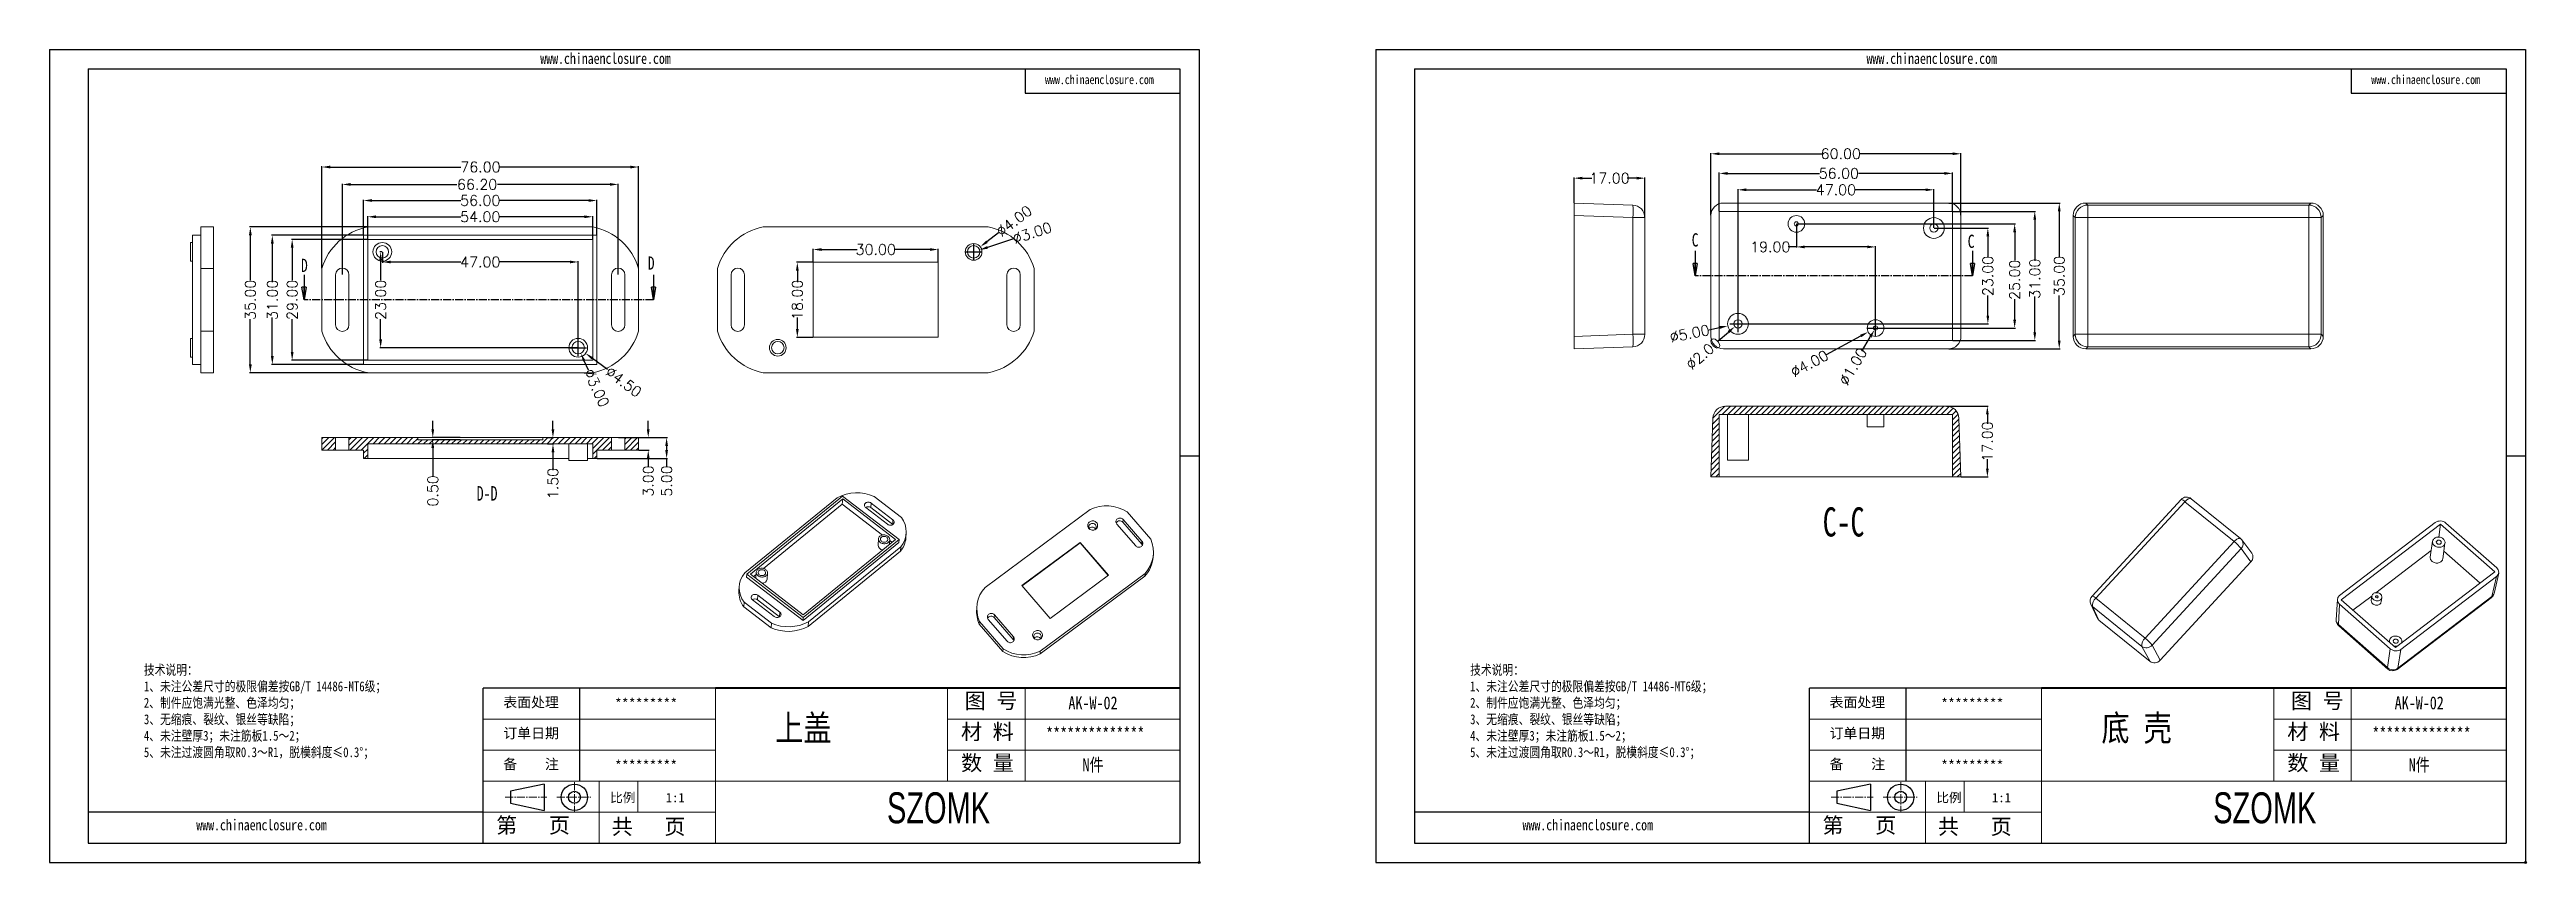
# Model space of a CAD drawing. Header units: inches. Extents: x -870 to -275, y 557 to 752.
import ezdxf

# ---------------------------------------------------------------- set-up
doc = ezdxf.new("R2010")
doc.units = ezdxf.units.IN
doc.header["$LTSCALE"] = 0.1
doc.linetypes.add('CENTER2', pattern=[28.575, 19.05, -3.175, 3.175, -3.175])
doc.layers.add('文字', color=81, linetype='Continuous')
for name, color, linetype, lineweight in [('粗实线', 7, 'Continuous', 30), ('细实线', 3, 'Continuous', 9), ('细点划线', 2, 'CENTER2', 9)]:
    doc.layers.add(name, color=color, linetype=linetype, lineweight=lineweight)
doc.styles.add('SLDTEXTSTYLE0', font='TXT', dxfattribs={"width": 0.75})
doc.styles.add('SLDTEXTSTYLE3', font='TXT', dxfattribs={"width": 0.7})
doc.styles.get("Standard").update_dxf_attribs({"font": 'txt', "bigfont": 'gbcbig.shx'})
doc.styles.add('宋体', font='', dxfattribs={"width": 0.8, "height": 3.5})
doc.styles.add('长仿宋', font='', dxfattribs={"width": 0.7, "height": 4})
doc.styles.get('宋体').set_extended_font_data('SimSun')
doc.styles.get('长仿宋').set_extended_font_data('SimSun')
doc.dimstyles.new('2.5', dxfattribs={"dimtxt": 2.5, "dimasz": 2, "dimexe": 0.18, "dimexo": 0.0625, "dimgap": 0.09, "dimtad": 0, "dimzin": 0, "dimdsep": 46, "dimtxsty": 'Standard', "dimcen": 2, "dimclrd": 3, "dimclre": 3, "dimclrt": 256, "dimadec": 0, "dimazin": 0, "dimtfac": 1, "dimtofl": 0, "dimtmove": 0, "dimatfit": 3, "dimfxl": 1, "dimtolj": 1, "dimtzin": 0, "dimarcsym": 0})

msp = doc.modelspace()

# ---------------------------------------------------------------- texts
at = {"color": 7, "linetype": 'Continuous', "char_height": 3.175, "attachment_point": 1, "style": 'SLDTEXTSTYLE0'}
for s, insert in [('C', (-475.775, 707.724)), ('C', (-409.549, 707.384)), ('D', (-809.511, 701.61)), ('D', (-726.29, 702.162))]:
    msp.add_mtext(s, dxfattribs=dict(at, insert=insert))
at = {"color": 0, "linetype": 'Continuous', "lineweight": 0, "attachment_point": 2, "style": 'SLDTEXTSTYLE3'}
for s, insert, char_height in [('D-D', (-764.853, 647.053), 3.5), ('C-C', (-439.341, 641.963), 7)]:
    msp.add_mtext(s, dxfattribs=dict(at, insert=insert, char_height=char_height))
at = {"char_height": 2.44407, "width": 1389.08639, "attachment_point": 1}
for s, insert in [('{\\fSimHei|b0|i0|c134|p49;表面处理}', (-760.962, 596.421)), ('{\\fSimHei|b0|i0|c134|p49;*********}', (-734.193, 596.106)), ('{\\fSimHei|b0|i0|c134|p49;表面处理}', (-442.704, 596.421)), ('{\\fSimHei|b0|i0|c134|p49;*********}', (-415.935, 596.106)), ('{\\fSimHei|b0|i0|c134|p49;订单日期}', (-760.962, 588.989)), ('{\\fSimHei|b0|i0|c134|p49;订单日期}', (-442.704, 588.989)), ('{\\fSimHei|b0|i0|c134|p49;备    注}', (-760.962, 581.557)), ('{\\fSimHei|b0|i0|c134|p49;*********}', (-734.193, 581.243)), ('{\\fSimHei|b0|i0|c134|p49;备    注}', (-442.704, 581.557)), ('{\\fSimHei|b0|i0|c134|p49;*********}', (-415.935, 581.243))]:
    msp.add_mtext(s, dxfattribs=dict(at, insert=insert))
at = {"layer": '文字', "color": 0, "attachment_point": 1, "style": '宋体'}
for s, insert, char_height, width in [('www.chinaenclosure.com', (-752.094, 750.984), 2.61599, 45.96039), ('www.chinaenclosure.com', (-433.836, 750.984), 2.61599, 45.96039), ('www.chinaenclosure.com', (-630.965, 745.695), 2.17999, 38.30032), ('www.chinaenclosure.com', (-312.707, 745.695), 2.17999, 38.30032), ('{\\H1.111x;技术说明：\\P1、未注公差尺寸的极限偏差按GB/T 14486-MT6级；\\P2、制件应饱满光整、色泽均匀；\\P3、无缩痕、裂纹、银丝等缺陷；\\P4、未注壁厚3；未注筋板1.5～2；\\P5、未注过渡圆角取R0.3～R1，脱模斜度≤0.3%%D；}', (-847.218, 604.144), 2.13373, 101.28013), ('{\\H1.111x;技术说明：\\P1、未注公差尺寸的极限偏差按GB/T 14486-MT6级；\\P2、制件应饱满光整、色泽均匀；\\P3、无缩痕、裂纹、银丝等缺陷；\\P4、未注壁厚3；未注筋板1.5～2；\\P5、未注过渡圆角取R0.3～R1，脱模斜度≤0.3%%D；}', (-528.96, 604.144), 2.13373, 101.28013), ('{\\H1.111x;AK-W-02}', (-625.354, 596.588), 2.78692, 32.21991), ('{\\H1.111x;AK-W-02}', (-307.096, 596.588), 2.78692, 32.21991), ('上盖', (-695.723, 592.114), 6.1932, 79.17722), ('{\\H1.111x;**************}', (-630.715, 589.157), 2.78692, 32.21991), ('底 壳', (-377.464, 592.114), 6.1932, 79.17722), ('{\\H1.111x;**************}', (-312.457, 589.157), 2.78692, 32.21991), ('{\\H1.111x;N件}', (-621.983, 581.725), 2.78692, 32.21991), ('{\\H1.111x;N件}', (-303.725, 581.725), 2.78692, 32.21991), ('www.chinaenclosure.com', (-834.643, 567.067), 2.61599, 45.96039), ('www.chinaenclosure.com', (-516.384, 567.067), 2.61599, 45.96039)]:
    msp.add_mtext(s, dxfattribs=dict(at, insert=insert, char_height=char_height, width=width))
at = {"layer": '粗实线', "char_height": 7.43178, "width": 83.34008, "attachment_point": 1, "style": '长仿宋'}
for insert in [(-668.89, 573.573), (-350.631, 573.573)]:
    msp.add_mtext('{\\fSTXinwei|b0|i0|c134|p2;SZOMK}', dxfattribs=dict(at, insert=insert))
at = {"layer": '细实线', "color": 7, "attachment_point": 1}
for s, insert, char_height, width in [('{\\fSimSun|b0|i0|c134|p54;图 号}', (-650.246, 597.402), 3.71589, 18.57946), ('{\\fSimSun|b0|i0|c134|p54;图 号}', (-331.988, 597.402), 3.71589, 18.57946), ('{\\fSimSun|b0|i0|c134|p54;材 料   }', (-651.127, 589.97), 3.71589, 18.57946), ('{\\fSimSun|b0|i0|c134|p54;材 料   }', (-332.869, 589.97), 3.71589, 18.57946), ('{\\fSimSun|b0|i0|c134|p54;数 量}', (-651.109, 582.501), 3.71589, 16.78887), ('{\\fSimSun|b0|i0|c134|p54;数 量}', (-332.851, 582.501), 3.71589, 16.78887), ('{\\fSimSun|b0|i0|c134|p54;比例}', (-735.338, 573.42), 2.22953, 9.78696), ('{\\fSimSun|b0|i0|c134|p54;1:1}', (-721.984, 573.42), 2.22953, 9.78696), ('{\\fSimSun|b0|i0|c134|p54;比例}', (-417.08, 573.42), 2.22953, 9.78696), ('{\\fSimSun|b0|i0|c134|p54;1:1}', (-403.726, 573.42), 2.22953, 9.78696), ('{\\fSimSun|b0|i0|c134|p54;第   页}', (-762.682, 567.525), 3.71589, 27.86918), ('{\\fSimSun|b0|i0|c134|p54; 共   页}', (-737.485, 567.209), 3.71589, 27.86918), ('{\\fSimSun|b0|i0|c134|p54;第   页}', (-444.424, 567.525), 3.71589, 27.86918), ('{\\fSimSun|b0|i0|c134|p54; 共   页}', (-419.227, 567.209), 3.71589, 27.86918)]:
    msp.add_mtext(s, dxfattribs=dict(at, insert=insert, char_height=char_height, width=width))

# ---------------------------------------------------------------- blocks, each defined once
blk = doc.blocks.new('_CLOSED')
at = {"color": 0, "linetype": 'ByBlock', "lineweight": -2}
for p, q in [((-1, 0.166667), (0, 0)), ((-1, 0.166667), (-1, -0.166667)), ((0, 0), (-1, -0.166667)), ((0, 0), (-1, 0))]:
    blk.add_line(p, q, dxfattribs=at)
blk = doc.blocks.new('*D224')
at = {"color": 3, "lineweight": -2}
for p, q in [((-726.18, 660.69), (-726.18, 662.69)), ((-728.43, 658.69), (-726, 658.69)), ((-728.43, 655.69), (-726, 655.69)), ((-726.18, 653.69), (-726.18, 651.69))]:
    blk.add_line(p, q, dxfattribs=at)
at = {"color": 3}
for points in [[(-726.52, 660.69), (-725.85, 660.69), (-726.18, 658.69)], [(-726.52, 653.69), (-725.85, 653.69), (-726.18, 655.69)]]:
    blk.add_solid(points, dxfattribs=at)
at = {"layer": 'Defpoints', "color": 0}
for p in [(-728.49, 658.69), (-728.49, 655.69), (-726.18, 658.69)]:
    blk.add_point(p, dxfattribs=at)
at = {"insert": (-726.18, 648.27), "char_height": 2.5, "attachment_point": 5, "rotation": 90}
blk.add_mtext('\\A1;3.00', dxfattribs=at)
blk = doc.blocks.new('*D225')
at = {"color": 3, "lineweight": -2}
for p, q in [((-733.33, 658.69), (-721.59, 658.69)), ((-721.77, 656.69), (-721.77, 655.69)), ((-738.43, 653.69), (-721.59, 653.69)), ((-721.77, 653.69), (-721.77, 651.69))]:
    blk.add_line(p, q, dxfattribs=at)
at = {"color": 3}
for points in [[(-722.11, 656.69), (-721.44, 656.69), (-721.77, 658.69)], [(-722.11, 655.69), (-721.44, 655.69), (-721.77, 653.69)]]:
    blk.add_solid(points, dxfattribs=at)
at = {"layer": 'Defpoints', "color": 0}
for p in [(-733.39, 658.69), (-721.77, 658.69), (-738.49, 653.69)]:
    blk.add_point(p, dxfattribs=at)
at = {"insert": (-721.77, 648.27), "char_height": 2.5, "attachment_point": 5, "rotation": 90}
blk.add_mtext('\\A1;5.00', dxfattribs=at)
blk = doc.blocks.new('*D226')
at = {"color": 3, "lineweight": -2}
for p, q in [((-777.88, 660.69), (-777.88, 662.69)), ((-771.31, 658.69), (-778.06, 658.69)), ((-771.31, 658.19), (-778.06, 658.19)), ((-777.88, 656.19), (-777.88, 649.32))]:
    blk.add_line(p, q, dxfattribs=at)
at = {"color": 3}
for points in [[(-778.22, 660.69), (-777.55, 660.69), (-777.88, 658.69)], [(-778.22, 656.19), (-777.55, 656.19), (-777.88, 658.19)]]:
    blk.add_solid(points, dxfattribs=at)
at = {"layer": 'Defpoints', "color": 0}
for p in [(-777.88, 658.69), (-771.24, 658.69), (-771.24, 658.19)]:
    blk.add_point(p, dxfattribs=at)
at = {"insert": (-777.88, 645.9), "char_height": 2.5, "attachment_point": 5, "rotation": 90}
blk.add_mtext('\\A1;0.50', dxfattribs=at)
blk = doc.blocks.new('*D227')
at = {"color": 3, "lineweight": -2}
for p, q in [((-749.05, 660.69), (-749.05, 662.69)), ((-750.34, 658.69), (-748.87, 658.69)), ((-750.34, 657.19), (-748.87, 657.19)), ((-749.05, 655.19), (-749.05, 650.9))]:
    blk.add_line(p, q, dxfattribs=at)
at = {"color": 3}
for points in [[(-749.38, 660.69), (-748.71, 660.69), (-749.05, 658.69)], [(-749.38, 655.19), (-748.71, 655.19), (-749.05, 657.19)]]:
    blk.add_solid(points, dxfattribs=at)
at = {"layer": 'Defpoints', "color": 0}
for p in [(-750.4, 658.69), (-750.4, 657.19), (-749.05, 658.69)]:
    blk.add_point(p, dxfattribs=at)
at = {"insert": (-749.05, 647.68), "char_height": 2.5, "attachment_point": 5, "rotation": 90}
blk.add_mtext('\\A1;1.50', dxfattribs=at)
blk = doc.blocks.new('*D228')
at = {"color": 3, "lineweight": -2}
for p, q in [((-804.49, 699.32), (-804.49, 723.8)), ((-802.49, 723.62), (-771.12, 723.62)), ((-730.49, 723.62), (-761.77, 723.62)), ((-728.49, 699.32), (-728.49, 723.8))]:
    blk.add_line(p, q, dxfattribs=at)
at = {"color": 3}
for points in [[(-802.49, 723.95), (-802.49, 723.28), (-804.49, 723.62)], [(-730.49, 723.95), (-730.49, 723.28), (-728.49, 723.62)]]:
    blk.add_solid(points, dxfattribs=at)
at = {"layer": 'Defpoints', "color": 0}
for p in [(-728.49, 723.62), (-804.49, 699.25), (-728.49, 699.25)]:
    blk.add_point(p, dxfattribs=at)
at = {"insert": (-766.45, 723.62), "char_height": 2.5, "attachment_point": 5}
blk.add_mtext('\\A1;76.00', dxfattribs=at)
blk = doc.blocks.new('*D229')
at = {"color": 3, "lineweight": -2}
for p, q in [((-799.59, 697.82), (-799.59, 719.62)), ((-797.59, 719.44), (-772.13, 719.44)), ((-735.39, 719.44), (-762.36, 719.44)), ((-733.39, 697.82), (-733.39, 719.62))]:
    blk.add_line(p, q, dxfattribs=at)
at = {"color": 3}
for points in [[(-797.59, 719.78), (-797.59, 719.11), (-799.59, 719.44)], [(-735.39, 719.78), (-735.39, 719.11), (-733.39, 719.44)]]:
    blk.add_solid(points, dxfattribs=at)
at = {"layer": 'Defpoints', "color": 0}
for p in [(-799.59, 719.44), (-799.59, 697.75), (-733.39, 697.75)]:
    blk.add_point(p, dxfattribs=at)
at = {"insert": (-767.24, 719.44), "char_height": 2.5, "attachment_point": 5}
blk.add_mtext('\\A1;66.20', dxfattribs=at)
blk = doc.blocks.new('*D230')
at = {"color": 3, "lineweight": -2}
for p, q in [((-794.49, 707.32), (-794.49, 715.76)), ((-792.49, 715.58), (-771.17, 715.58)), ((-740.49, 715.58), (-761.82, 715.58)), ((-738.49, 707.32), (-738.49, 715.76))]:
    blk.add_line(p, q, dxfattribs=at)
at = {"color": 3}
for points in [[(-792.49, 715.91), (-792.49, 715.25), (-794.49, 715.58)], [(-740.49, 715.91), (-740.49, 715.25), (-738.49, 715.58)]]:
    blk.add_solid(points, dxfattribs=at)
at = {"layer": 'Defpoints', "color": 0}
for p in [(-738.49, 715.58), (-794.49, 707.25), (-738.49, 707.25)]:
    blk.add_point(p, dxfattribs=at)
at = {"insert": (-766.49, 715.58), "char_height": 2.5, "attachment_point": 5}
blk.add_mtext('\\A1;56.00', dxfattribs=at)
blk = doc.blocks.new('*D231')
at = {"color": 3, "lineweight": -2}
for p, q in [((-793.49, 706.32), (-793.49, 711.86)), ((-791.49, 711.68), (-771.17, 711.68)), ((-741.49, 711.68), (-761.82, 711.68)), ((-739.49, 706.32), (-739.49, 711.86))]:
    blk.add_line(p, q, dxfattribs=at)
at = {"color": 3}
for points in [[(-791.49, 712.01), (-791.49, 711.35), (-793.49, 711.68)], [(-741.49, 712.01), (-741.49, 711.35), (-739.49, 711.68)]]:
    blk.add_solid(points, dxfattribs=at)
at = {"layer": 'Defpoints', "color": 0}
for p in [(-739.49, 711.68), (-793.49, 706.25), (-739.49, 706.25)]:
    blk.add_point(p, dxfattribs=at)
at = {"insert": (-766.49, 711.68), "char_height": 2.5, "attachment_point": 5}
blk.add_mtext('\\A1;54.00', dxfattribs=at)
blk = doc.blocks.new('*D232')
at = {"color": 3, "lineweight": -2}
for p, q in [((-789.99, 703.19), (-789.99, 700.65)), ((-787.99, 700.83), (-771.17, 700.83)), ((-744.99, 700.83), (-761.82, 700.83)), ((-742.99, 680.32), (-742.99, 701.01))]:
    blk.add_line(p, q, dxfattribs=at)
at = {"color": 3}
for points in [[(-787.99, 701.16), (-787.99, 700.5), (-789.99, 700.83)], [(-744.99, 701.16), (-744.99, 700.5), (-742.99, 700.83)]]:
    blk.add_solid(points, dxfattribs=at)
at = {"layer": 'Defpoints', "color": 0}
for p in [(-789.99, 703.25), (-742.99, 700.83), (-742.99, 680.25)]:
    blk.add_point(p, dxfattribs=at)
at = {"insert": (-766.49, 700.83), "char_height": 2.5, "attachment_point": 5}
blk.add_mtext('\\A1;47.00', dxfattribs=at)
blk = doc.blocks.new('*D233')
at = {"color": 3, "lineweight": -2}
for p, q in [((-790.05, 703.25), (-790.58, 703.25)), ((-790.4, 701.25), (-790.4, 696.43)), ((-790.4, 682.25), (-790.4, 687.08)), ((-743.05, 680.25), (-790.58, 680.25))]:
    blk.add_line(p, q, dxfattribs=at)
at = {"color": 3}
for points in [[(-790.73, 701.25), (-790.06, 701.25), (-790.4, 703.25)], [(-790.73, 682.25), (-790.06, 682.25), (-790.4, 680.25)]]:
    blk.add_solid(points, dxfattribs=at)
at = {"layer": 'Defpoints', "color": 0}
for p in [(-789.99, 703.25), (-790.4, 680.25), (-742.99, 680.25)]:
    blk.add_point(p, dxfattribs=at)
at = {"insert": (-790.4, 691.75), "char_height": 2.5, "attachment_point": 5, "rotation": 90}
blk.add_mtext('\\A1;23.00', dxfattribs=at)
blk = doc.blocks.new('*D234')
at = {"color": 3, "lineweight": -2}
for p, q in [((-793.55, 706.25), (-811.81, 706.25)), ((-811.63, 704.25), (-811.63, 696.43)), ((-811.63, 679.25), (-811.63, 687.08)), ((-793.55, 677.25), (-811.81, 677.25))]:
    blk.add_line(p, q, dxfattribs=at)
at = {"color": 3}
for points in [[(-811.96, 704.25), (-811.3, 704.25), (-811.63, 706.25)], [(-811.96, 679.25), (-811.3, 679.25), (-811.63, 677.25)]]:
    blk.add_solid(points, dxfattribs=at)
at = {"layer": 'Defpoints', "color": 0}
for p in [(-811.63, 706.25), (-793.49, 706.25), (-793.49, 677.25)]:
    blk.add_point(p, dxfattribs=at)
at = {"insert": (-811.63, 691.75), "char_height": 2.5, "attachment_point": 5, "rotation": 90}
blk.add_mtext('\\A1;29.00', dxfattribs=at)
blk = doc.blocks.new('*D235')
at = {"color": 3, "lineweight": -2}
for p, q in [((-794.55, 707.25), (-816.57, 707.25)), ((-816.39, 705.25), (-816.39, 696.01)), ((-816.39, 678.25), (-816.39, 687.5)), ((-794.55, 676.25), (-816.57, 676.25))]:
    blk.add_line(p, q, dxfattribs=at)
at = {"color": 3}
for points in [[(-816.73, 705.25), (-816.06, 705.25), (-816.39, 707.25)], [(-816.73, 678.25), (-816.06, 678.25), (-816.39, 676.25)]]:
    blk.add_solid(points, dxfattribs=at)
at = {"layer": 'Defpoints', "color": 0}
for p in [(-816.39, 707.25), (-794.49, 707.25), (-794.49, 676.25)]:
    blk.add_point(p, dxfattribs=at)
at = {"insert": (-816.39, 691.75), "char_height": 2.5, "attachment_point": 5, "rotation": 90}
blk.add_mtext('\\A1;31.00', dxfattribs=at)
blk = doc.blocks.new('*D236')
at = {"color": 3, "lineweight": -2}
for p, q in [((-793.55, 709.25), (-821.85, 709.25)), ((-821.67, 707.25), (-821.67, 696.43)), ((-821.67, 676.25), (-821.67, 687.08)), ((-793.55, 674.25), (-821.85, 674.25))]:
    blk.add_line(p, q, dxfattribs=at)
at = {"color": 3}
for points in [[(-822, 707.25), (-821.33, 707.25), (-821.67, 709.25)], [(-822, 676.25), (-821.33, 676.25), (-821.67, 674.25)]]:
    blk.add_solid(points, dxfattribs=at)
at = {"layer": 'Defpoints', "color": 0}
for p in [(-793.49, 709.25), (-821.67, 674.25), (-793.49, 674.25)]:
    blk.add_point(p, dxfattribs=at)
at = {"insert": (-821.67, 691.75), "char_height": 2.5, "attachment_point": 5, "rotation": 90}
blk.add_mtext('\\A1;35.00', dxfattribs=at)
blk = doc.blocks.new('*D237')
at = {"color": 3, "lineweight": -2}
for p, q in [((-744.99, 680.25), (-740.99, 680.25)), ((-742.99, 678.25), (-742.99, 682.25)), ((-735.99, 675.01), (-739.59, 677.71))]:
    blk.add_line(p, q, dxfattribs=at)
at = {"color": 3}
blk.add_solid([(-739.39, 677.97), (-739.79, 677.44), (-741.19, 678.91)], dxfattribs=at)
at = {"layer": 'Defpoints', "color": 0}
for p in [(-744.79, 681.6), (-741.19, 678.91)]:
    blk.add_point(p, dxfattribs=at)
at = {"insert": (-732.08, 672.08), "char_height": 2.5, "attachment_point": 5, "rotation": 323.13771}
blk.add_mtext('\\A1;∅4.50', dxfattribs=at)
blk = doc.blocks.new('*D238')
at = {"color": 3, "lineweight": -2}
for p, q in [((-744.99, 680.25), (-740.99, 680.25)), ((-742.99, 678.25), (-742.99, 682.25)), ((-740.51, 674.87), (-741.53, 677.08))]:
    blk.add_line(p, q, dxfattribs=at)
at = {"color": 3}
blk.add_solid([(-741.23, 677.22), (-741.83, 676.94), (-742.36, 678.89)], dxfattribs=at)
at = {"layer": 'Defpoints', "color": 0}
for p in [(-743.62, 681.62), (-742.36, 678.89)]:
    blk.add_point(p, dxfattribs=at)
at = {"insert": (-738.56, 670.62), "char_height": 2.5, "attachment_point": 5, "rotation": 294.73279}
blk.add_mtext('\\A1;∅3.00', dxfattribs=at)
blk = doc.blocks.new('*D239')
at = {"color": 3, "lineweight": -2}
for p, q in [((-642.11, 707.83), (-644.92, 705.69)), ((-650.09, 703.25), (-646.09, 703.25)), ((-648.09, 701.25), (-648.09, 705.25))]:
    blk.add_line(p, q, dxfattribs=at)
at = {"color": 3}
blk.add_solid([(-645.12, 705.95), (-644.71, 705.42), (-646.5, 704.47)], dxfattribs=at)
at = {"layer": 'Defpoints', "color": 0}
for p in [(-649.68, 702.04), (-646.5, 704.47)]:
    blk.add_point(p, dxfattribs=at)
at = {"insert": (-638.4, 710.67), "char_height": 2.5, "attachment_point": 5, "rotation": 37.42719}
blk.add_mtext('\\A1;∅4.00', dxfattribs=at)
blk = doc.blocks.new('*D240')
at = {"color": 3, "lineweight": -2}
for p, q in [((-650.09, 703.25), (-646.09, 703.25)), ((-648.09, 701.25), (-648.09, 705.25)), ((-638.52, 706.37), (-644.76, 704.34))]:
    blk.add_line(p, q, dxfattribs=at)
at = {"color": 3}
blk.add_solid([(-644.87, 704.65), (-644.66, 704.02), (-646.67, 703.72)], dxfattribs=at)
at = {"layer": 'Defpoints', "color": 0}
for p in [(-649.52, 702.79), (-646.67, 703.72)]:
    blk.add_point(p, dxfattribs=at)
at = {"insert": (-634.07, 707.81), "char_height": 2.5, "attachment_point": 5, "rotation": 18.00031}
blk.add_mtext('\\A1;∅3.00', dxfattribs=at)
blk = doc.blocks.new('*D241')
at = {"color": 3, "lineweight": -2}
for p, q in [((-686.59, 700.82), (-686.59, 704)), ((-684.59, 703.82), (-676.06, 703.82)), ((-658.59, 703.82), (-667.13, 703.82)), ((-656.59, 700.82), (-656.59, 704))]:
    blk.add_line(p, q, dxfattribs=at)
at = {"color": 3}
for points in [[(-684.59, 704.15), (-684.59, 703.49), (-686.59, 703.82)], [(-658.59, 704.15), (-658.59, 703.49), (-656.59, 703.82)]]:
    blk.add_solid(points, dxfattribs=at)
at = {"layer": 'Defpoints', "color": 0}
for p in [(-656.59, 703.82), (-686.59, 700.75), (-656.59, 700.75)]:
    blk.add_point(p, dxfattribs=at)
at = {"insert": (-671.59, 703.82), "char_height": 2.5, "attachment_point": 5}
blk.add_mtext('\\A1;30.00', dxfattribs=at)
blk = doc.blocks.new('*D242')
at = {"color": 3, "lineweight": -2}
for p, q in [((-686.65, 700.75), (-690.58, 700.75)), ((-690.4, 698.75), (-690.4, 696.01)), ((-690.4, 684.75), (-690.4, 687.5)), ((-686.65, 682.75), (-690.58, 682.75))]:
    blk.add_line(p, q, dxfattribs=at)
at = {"color": 3}
for points in [[(-690.74, 698.75), (-690.07, 698.75), (-690.4, 700.75)], [(-690.74, 684.75), (-690.07, 684.75), (-690.4, 682.75)]]:
    blk.add_solid(points, dxfattribs=at)
at = {"layer": 'Defpoints', "color": 0}
for p in [(-686.59, 700.75), (-690.4, 682.75), (-686.59, 682.75)]:
    blk.add_point(p, dxfattribs=at)
at = {"insert": (-690.4, 691.75), "char_height": 2.5, "attachment_point": 5, "rotation": 90}
blk.add_mtext('\\A1;18.00', dxfattribs=at)
blk = doc.blocks.new('*D243')
at = {"color": 3, "lineweight": -2}
for p, q in [((-414.6, 666.25), (-404.65, 666.25)), ((-404.83, 664.25), (-404.83, 662.01)), ((-411.11, 649.25), (-404.65, 649.25)), ((-404.83, 651.25), (-404.83, 653.49))]:
    blk.add_line(p, q, dxfattribs=at)
at = {"color": 3}
for points in [[(-405.17, 664.25), (-404.5, 664.25), (-404.83, 666.25)], [(-405.17, 651.25), (-404.5, 651.25), (-404.83, 649.25)]]:
    blk.add_solid(points, dxfattribs=at)
at = {"layer": 'Defpoints', "color": 0}
for p in [(-414.66, 666.25), (-411.17, 649.25), (-404.83, 649.25)]:
    blk.add_point(p, dxfattribs=at)
at = {"insert": (-404.83, 657.75), "char_height": 2.5, "attachment_point": 5, "rotation": 90}
blk.add_mtext('\\A1;17.00', dxfattribs=at)
blk = doc.blocks.new('*D244')
at = {"color": 3, "lineweight": -2}
for p, q in [((-471.17, 712.05), (-471.17, 726.98)), ((-469.17, 726.8), (-444.47, 726.8)), ((-413.17, 726.8), (-435.54, 726.8)), ((-411.17, 712.05), (-411.17, 726.98))]:
    blk.add_line(p, q, dxfattribs=at)
at = {"color": 3}
for points in [[(-469.17, 727.13), (-469.17, 726.47), (-471.17, 726.8)], [(-413.17, 727.13), (-413.17, 726.47), (-411.17, 726.8)]]:
    blk.add_solid(points, dxfattribs=at)
at = {"layer": 'Defpoints', "color": 0}
for p in [(-411.17, 726.8), (-471.17, 711.98), (-411.17, 711.98)]:
    blk.add_point(p, dxfattribs=at)
at = {"insert": (-440, 726.8), "char_height": 2.5, "attachment_point": 5}
blk.add_mtext('\\A1;60.00', dxfattribs=at)
blk = doc.blocks.new('*D245')
at = {"color": 3, "lineweight": -2}
for p, q in [((-469.17, 713.05), (-469.17, 722.27)), ((-467.17, 722.09), (-445.14, 722.09)), ((-415.17, 722.09), (-435.79, 722.09)), ((-413.17, 713.05), (-413.17, 722.27))]:
    blk.add_line(p, q, dxfattribs=at)
at = {"color": 3}
for points in [[(-467.17, 722.42), (-467.17, 721.75), (-469.17, 722.09)], [(-415.17, 722.42), (-415.17, 721.75), (-413.17, 722.09)]]:
    blk.add_solid(points, dxfattribs=at)
at = {"layer": 'Defpoints', "color": 0}
for p in [(-413.17, 722.09), (-469.17, 712.98), (-413.17, 712.98)]:
    blk.add_point(p, dxfattribs=at)
at = {"insert": (-440.46, 722.09), "char_height": 2.5, "attachment_point": 5}
blk.add_mtext('\\A1;56.00', dxfattribs=at)
blk = doc.blocks.new('*D246')
at = {"color": 3, "lineweight": -2}
for p, q in [((-464.67, 686.05), (-464.67, 718.33)), ((-462.67, 718.15), (-445.84, 718.15)), ((-419.67, 718.15), (-436.5, 718.15)), ((-417.67, 709.05), (-417.67, 718.33))]:
    blk.add_line(p, q, dxfattribs=at)
at = {"color": 3}
for points in [[(-462.67, 718.49), (-462.67, 717.82), (-464.67, 718.15)], [(-419.67, 718.49), (-419.67, 717.82), (-417.67, 718.15)]]:
    blk.add_solid(points, dxfattribs=at)
at = {"layer": 'Defpoints', "color": 0}
for p in [(-464.67, 718.15), (-417.67, 708.98), (-464.67, 685.98)]:
    blk.add_point(p, dxfattribs=at)
at = {"insert": (-441.17, 718.15), "char_height": 2.5, "attachment_point": 5}
blk.add_mtext('\\A1;47.00', dxfattribs=at)
blk = doc.blocks.new('*D247')
at = {"color": 3, "lineweight": -2}
for p, q in [((-450.67, 709.92), (-450.67, 704.27)), ((-450.67, 704.45), (-452.67, 704.45)), ((-433.67, 704.45), (-448.67, 704.45)), ((-431.67, 685.05), (-431.67, 704.63))]:
    blk.add_line(p, q, dxfattribs=at)
at = {"color": 3}
for points in [[(-448.67, 704.78), (-448.67, 704.11), (-450.67, 704.45)], [(-433.67, 704.78), (-433.67, 704.11), (-431.67, 704.45)]]:
    blk.add_solid(points, dxfattribs=at)
at = {"layer": 'Defpoints', "color": 0}
for p in [(-450.67, 709.98), (-450.67, 704.45), (-431.67, 684.98)]:
    blk.add_point(p, dxfattribs=at)
at = {"insert": (-456.93, 704.45), "char_height": 2.5, "attachment_point": 5}
blk.add_mtext('\\A1;19.00', dxfattribs=at)
blk = doc.blocks.new('*D248')
at = {"color": 3, "lineweight": -2}
for p, q in [((-413.11, 712.98), (-393.27, 712.98)), ((-393.45, 710.98), (-393.45, 701.09)), ((-393.45, 683.98), (-393.45, 692.57)), ((-413.11, 681.98), (-393.27, 681.98))]:
    blk.add_line(p, q, dxfattribs=at)
at = {"color": 3}
for points in [[(-393.79, 710.98), (-393.12, 710.98), (-393.45, 712.98)], [(-393.79, 683.98), (-393.12, 683.98), (-393.45, 681.98)]]:
    blk.add_solid(points, dxfattribs=at)
at = {"layer": 'Defpoints', "color": 0}
for p in [(-413.17, 712.98), (-393.45, 712.98), (-413.17, 681.98)]:
    blk.add_point(p, dxfattribs=at)
at = {"insert": (-393.45, 696.83), "char_height": 2.5, "attachment_point": 5, "rotation": 90}
blk.add_mtext('\\A1;31.00', dxfattribs=at)
blk = doc.blocks.new('*D249')
at = {"color": 3, "lineweight": -2}
for p, q in [((-414.1, 714.98), (-387.4, 714.98)), ((-387.58, 712.98), (-387.58, 702.16)), ((-387.58, 681.98), (-387.58, 692.81)), ((-414.1, 679.98), (-387.4, 679.98))]:
    blk.add_line(p, q, dxfattribs=at)
at = {"color": 3}
for points in [[(-387.92, 712.98), (-387.25, 712.98), (-387.58, 714.98)], [(-387.92, 681.98), (-387.25, 681.98), (-387.58, 679.98)]]:
    blk.add_solid(points, dxfattribs=at)
at = {"layer": 'Defpoints', "color": 0}
for p in [(-414.17, 714.98), (-387.58, 714.98), (-414.17, 679.98)]:
    blk.add_point(p, dxfattribs=at)
at = {"insert": (-387.58, 697.48), "char_height": 2.5, "attachment_point": 5, "rotation": 90}
blk.add_mtext('\\A1;35.00', dxfattribs=at)
blk = doc.blocks.new('*D250')
at = {"color": 3, "lineweight": -2}
for p, q in [((-417.61, 708.98), (-404.54, 708.98)), ((-404.72, 706.98), (-404.72, 702.16)), ((-404.72, 687.98), (-404.72, 692.81)), ((-464.61, 685.98), (-404.54, 685.98))]:
    blk.add_line(p, q, dxfattribs=at)
at = {"color": 3}
for points in [[(-405.05, 706.98), (-404.39, 706.98), (-404.72, 708.98)], [(-405.05, 687.98), (-404.39, 687.98), (-404.72, 685.98)]]:
    blk.add_solid(points, dxfattribs=at)
at = {"layer": 'Defpoints', "color": 0}
for p in [(-417.67, 708.98), (-404.72, 708.98), (-464.67, 685.98)]:
    blk.add_point(p, dxfattribs=at)
at = {"insert": (-404.72, 697.48), "char_height": 2.5, "attachment_point": 5, "rotation": 90}
blk.add_mtext('\\A1;23.00', dxfattribs=at)
blk = doc.blocks.new('*D251')
at = {"color": 3, "lineweight": -2}
for p, q in [((-450.61, 709.98), (-398.1, 709.98)), ((-398.28, 707.98), (-398.28, 701.23)), ((-398.28, 686.98), (-398.28, 691.89)), ((-431.61, 684.98), (-398.1, 684.98))]:
    blk.add_line(p, q, dxfattribs=at)
at = {"color": 3}
for points in [[(-398.62, 707.98), (-397.95, 707.98), (-398.28, 709.98)], [(-398.62, 686.98), (-397.95, 686.98), (-398.28, 684.98)]]:
    blk.add_solid(points, dxfattribs=at)
at = {"layer": 'Defpoints', "color": 0}
for p in [(-450.67, 709.98), (-398.28, 709.98), (-431.67, 684.98)]:
    blk.add_point(p, dxfattribs=at)
at = {"insert": (-398.28, 696.56), "char_height": 2.5, "attachment_point": 5, "rotation": 90}
blk.add_mtext('\\A1;25.00', dxfattribs=at)
blk = doc.blocks.new('*D252')
at = {"color": 3, "lineweight": -2}
for p, q in [((-471.7, 684.58), (-469.08, 685.1)), ((-466.67, 685.98), (-462.67, 685.98)), ((-464.67, 683.98), (-464.67, 687.98))]:
    blk.add_line(p, q, dxfattribs=at)
at = {"color": 3}
blk.add_solid([(-469.15, 685.43), (-469.02, 684.77), (-467.12, 685.49)], dxfattribs=at)
at = {"layer": 'Defpoints', "color": 0}
for p in [(-467.12, 685.49), (-462.22, 686.47)]:
    blk.add_point(p, dxfattribs=at)
at = {"insert": (-476.28, 683.66), "char_height": 2.5, "attachment_point": 5, "rotation": 11.29873}
blk.add_mtext('\\A1;∅5.00', dxfattribs=at)
blk = doc.blocks.new('*D253')
at = {"color": 3, "lineweight": -2}
for p, q in [((-469.43, 681.89), (-466.94, 684.03)), ((-466.67, 685.98), (-462.67, 685.98)), ((-464.67, 683.98), (-464.67, 687.98))]:
    blk.add_line(p, q, dxfattribs=at)
at = {"color": 3}
blk.add_solid([(-467.16, 684.28), (-466.73, 683.77), (-465.43, 685.33)], dxfattribs=at)
at = {"layer": 'Defpoints', "color": 0}
for p in [(-465.43, 685.33), (-463.91, 686.63)]:
    blk.add_point(p, dxfattribs=at)
at = {"insert": (-472.97, 678.85), "char_height": 2.5, "attachment_point": 5, "rotation": 40.67083}
blk.add_mtext('\\A1;∅2.00', dxfattribs=at)
blk = doc.blocks.new('*D254')
at = {"color": 3, "lineweight": -2}
for p, q in [((-433.67, 684.98), (-429.67, 684.98)), ((-431.67, 682.98), (-431.67, 686.98)), ((-443.42, 678.66), (-435.19, 683.09))]:
    blk.add_line(p, q, dxfattribs=at)
at = {"color": 3}
blk.add_solid([(-435.35, 683.38), (-435.03, 682.79), (-433.43, 684.04)], dxfattribs=at)
at = {"layer": 'Defpoints', "color": 0}
for p in [(-433.43, 684.04), (-429.91, 685.93)]:
    blk.add_point(p, dxfattribs=at)
at = {"insert": (-447.53, 676.45), "char_height": 2.5, "attachment_point": 5, "rotation": 28.2748}
blk.add_mtext('\\A1;∅4.00', dxfattribs=at)
blk = doc.blocks.new('*D255')
at = {"color": 3, "lineweight": -2}
for p, q in [((-433.67, 684.98), (-429.67, 684.98)), ((-431.67, 682.98), (-431.67, 686.98)), ((-434.94, 679.42), (-432.94, 682.83))]:
    blk.add_line(p, q, dxfattribs=at)
at = {"color": 3}
blk.add_solid([(-433.22, 683), (-432.65, 682.66), (-431.92, 684.55)], dxfattribs=at)
at = {"layer": 'Defpoints', "color": 0}
for p in [(-431.92, 684.55), (-431.42, 685.41)]:
    blk.add_point(p, dxfattribs=at)
at = {"insert": (-437.09, 675.75), "char_height": 2.5, "attachment_point": 5, "rotation": 59.5753}
blk.add_mtext('\\A1;∅1.00', dxfattribs=at)
blk = doc.blocks.new('*D256')
at = {"color": 3, "lineweight": -2}
for p, q in [((-504.01, 715.05), (-504.01, 721.12)), ((-502.01, 720.94), (-499.77, 720.94)), ((-489.01, 720.94), (-491.26, 720.94)), ((-487.01, 711.55), (-487.01, 721.12))]:
    blk.add_line(p, q, dxfattribs=at)
at = {"color": 3}
for points in [[(-502.01, 721.28), (-502.01, 720.61), (-504.01, 720.94)], [(-489.01, 721.28), (-489.01, 720.61), (-487.01, 720.94)]]:
    blk.add_solid(points, dxfattribs=at)
at = {"layer": 'Defpoints', "color": 0}
for p in [(-504.01, 720.94), (-504.01, 714.98), (-487.01, 711.49)]:
    blk.add_point(p, dxfattribs=at)
at = {"insert": (-495.51, 720.94), "char_height": 2.5, "attachment_point": 5}
blk.add_mtext('\\A1;17.00', dxfattribs=at)

# ---------------------------------------------------------------- dimensions: what is measured, and where the dimension line sits
for base, p1, p2, picture, middle in [((-728.492, 723.616), (-804.492, 699.255), (-728.492, 699.255), '*D228', (-766.446, 723.616)), ((-411.169, 726.8), (-471.169, 711.985), (-411.169, 711.985), '*D244', (-440.003, 726.8)), ((-799.592, 719.444), (-733.392, 697.755), (-799.592, 697.755), '*D229', (-767.243, 719.444)), ((-413.169, 722.085), (-469.169, 712.983), (-413.169, 712.983), '*D245', (-440.463, 722.085)), ((-464.669, 718.154), (-417.669, 708.983), (-464.669, 685.983), '*D246', (-441.169, 718.154)), ((-450.669, 704.448), (-431.669, 684.983), (-450.669, 709.983), '*D247', (-456.926, 704.448))]:
    dim = msp.add_linear_dim(base=base, p1=p1, p2=p2, dimstyle='2.5')
    dim.commit()
    dim.dimension.update_dxf_attribs({"geometry": picture, "text_midpoint": middle, "dimtype": 160})
for base, p1, p2, picture, middle in [((-504.014, 720.943), (-487.014, 711.492), (-504.014, 714.983), '*D256', (-495.514, 720.943)), ((-738.492, 715.581), (-794.492, 707.255), (-738.492, 707.255), '*D230', (-766.492, 715.581)), ((-739.492, 711.682), (-793.492, 706.255), (-739.492, 706.255), '*D231', (-766.492, 711.682)), ((-742.992, 700.829), (-789.992, 703.255), (-742.992, 680.255), '*D232', (-766.492, 700.829)), ((-656.592, 703.821), (-686.592, 700.755), (-656.592, 700.755), '*D241', (-671.592, 703.821))]:
    dim = msp.add_linear_dim(base=base, p1=p1, p2=p2, dimstyle='2.5')
    dim.commit()
    dim.dimension.update_dxf_attribs({"geometry": picture, "text_midpoint": middle})
for p1, p2, picture, middle in [((-649.68, 702.039), (-646.503, 704.47), '*D239', (-638.402, 710.67)), ((-649.518, 702.791), (-646.665, 703.718), '*D240', (-634.073, 707.81)), ((-462.218, 686.472), (-467.121, 685.493), '*D252', (-476.28, 683.663)), ((-463.911, 686.634), (-465.428, 685.331), '*D253', (-472.972, 678.848)), ((-429.908, 685.93), (-433.431, 684.035), '*D254', (-447.534, 676.449)), ((-431.416, 685.414), (-431.922, 684.552), '*D255', (-437.092, 675.749)), ((-744.792, 681.605), (-741.192, 678.905), '*D237', (-732.085, 672.077)), ((-743.62, 681.617), (-742.365, 678.892), '*D238', (-738.556, 670.625))]:
    dim = msp.add_diameter_dim_2p(p1=p1, p2=p2, dimstyle='2.5')
    dim.commit()
    dim.dimension.update_dxf_attribs({"geometry": picture, "text_midpoint": middle, "dimtype": 163})
for base, p1, p2, picture, middle in [((-387.585, 714.983), (-414.167, 679.983), (-414.167, 714.983), '*D249', (-387.585, 697.483)), ((-404.72, 708.983), (-464.669, 685.983), (-417.669, 708.983), '*D250', (-404.72, 697.483)), ((-398.284, 709.983), (-431.669, 684.983), (-450.669, 709.983), '*D251', (-398.284, 696.559)), ((-393.452, 712.983), (-413.169, 681.983), (-413.169, 712.983), '*D248', (-393.452, 696.83)), ((-777.882, 658.69), (-771.244, 658.19), (-771.244, 658.69), '*D226', (-777.882, 645.899)), ((-749.048, 658.69), (-750.4, 657.19), (-750.4, 658.69), '*D227', (-749.048, 647.681)), ((-726.184, 658.69), (-728.492, 655.69), (-728.492, 658.69), '*D224', (-726.184, 648.267)), ((-721.772, 658.69), (-738.492, 653.69), (-733.392, 658.69), '*D225', (-721.772, 648.267))]:
    dim = msp.add_linear_dim(base=base, p1=p1, p2=p2, angle=90, dimstyle='2.5')
    dim.commit()
    dim.dimension.update_dxf_attribs({"geometry": picture, "text_midpoint": middle, "dimtype": 160})
for base, p1, p2, picture, middle in [((-821.667, 674.255), (-793.492, 709.255), (-793.492, 674.255), '*D236', (-821.667, 691.755)), ((-816.392, 707.255), (-794.492, 676.255), (-794.492, 707.255), '*D235', (-816.392, 691.755)), ((-811.631, 706.255), (-793.492, 677.255), (-793.492, 706.255), '*D234', (-811.631, 691.755)), ((-790.398, 680.255), (-789.992, 703.255), (-742.992, 680.255), '*D233', (-790.398, 691.755)), ((-690.403, 682.755), (-686.592, 700.755), (-686.592, 682.755), '*D242', (-690.403, 691.755)), ((-404.833, 649.25), (-414.66, 666.25), (-411.169, 649.25), '*D243', (-404.833, 657.75))]:
    dim = msp.add_linear_dim(base=base, p1=p1, p2=p2, angle=90, dimstyle='2.5')
    dim.commit()
    dim.dimension.update_dxf_attribs({"geometry": picture, "text_midpoint": middle})

# ---------------------------------------------------------------- hatches: boundary and pattern name
at = {"linetype": 'Continuous', "lineweight": 0}
h = msp.add_hatch(dxfattribs=at)
h.set_pattern_fill('ANSI31', color=4, scale=0.3, style=0)
h.set_pattern_definition([(45, (0, -6.8866), (-0.6735192, 0.6735192), [])])
edge = h.paths.add_edge_path(flags=0)
edge.add_arc((-414.66, 663.25), 3, 2, 90)
edge.add_line((-414.66, 666.25), (-467.678, 666.25))
edge.add_arc((-467.678, 663.25), 3, 90, 178)
edge.add_line((-470.677, 663.354), (-471.169, 649.25))
edge.add_line((-471.169, 649.25), (-469.169, 649.25))
edge.add_line((-469.169, 649.25), (-469.169, 664.25))
edge.add_line((-469.169, 664.25), (-413.169, 664.25))
edge.add_line((-413.169, 664.25), (-413.169, 649.25))
edge.add_line((-413.169, 649.25), (-411.169, 649.25))
edge.add_line((-411.169, 649.25), (-411.662, 663.354))
h = msp.add_hatch(dxfattribs=at)
h.set_pattern_fill('ANSI31', color=4, scale=0.3, style=0)
h.paths.add_polyline_path([(-804.492, 658.69), (-804.492, 655.69), (-801.192, 655.69), (-801.192, 658.69)], flags=0)
h = msp.add_hatch(dxfattribs=at)
h.set_pattern_fill('ANSI31', color=4, scale=0.3, style=0)
h.paths.add_polyline_path([(-793.492, 653.69), (-793.492, 657.19), (-739.492, 657.19), (-739.492, 653.69), (-738.492, 653.69), (-738.492, 655.69), (-734.992, 655.69), (-734.992, 658.69), (-751.492, 658.69), (-751.492, 658.19), (-781.492, 658.19), (-781.492, 658.69), (-797.992, 658.69), (-797.992, 655.69), (-794.492, 655.69), (-794.492, 653.69)], flags=0)
h = msp.add_hatch(dxfattribs=at)
h.set_pattern_fill('ANSI31', color=4, scale=0.3, style=0)
h.paths.add_polyline_path([(-728.492, 655.69), (-728.492, 658.69), (-731.792, 658.69), (-731.792, 655.69)], flags=0)

# ---------------------------------------------------------------- linework, layer by layer
for p, q in [((-869.854, 751.81), (-593.949, 751.81)), ((-869.854, 751.81), (-869.854, 556.726)), ((-593.949, 751.81), (-593.949, 556.726)), ((-551.595, 751.81), (-275.69, 751.81)), ((-551.595, 751.81), (-551.595, 556.726)), ((-275.69, 751.81), (-275.69, 556.726)), ((-860.564, 747.165), (-598.594, 747.165)), ((-860.564, 747.165), (-860.564, 561.371)), ((-635.752, 747.165), (-635.752, 741.359)), ((-598.594, 747.165), (-598.594, 561.371)), ((-542.306, 747.165), (-280.335, 747.165)), ((-542.306, 747.165), (-542.306, 561.371)), ((-317.494, 747.165), (-317.494, 741.359)), ((-280.335, 747.165), (-280.335, 561.371)), ((-635.752, 741.359), (-598.594, 741.359)), ((-317.494, 741.359), (-280.335, 741.359)), ((-593.949, 654.268), (-598.594, 654.268)), ((-275.69, 654.268), (-280.335, 654.268)), ((-710.07, 598.53), (-765.809, 598.53)), ((-765.809, 561.371), (-765.809, 598.53)), ((-742.584, 576.234), (-742.584, 598.53)), ((-391.812, 598.53), (-447.55, 598.53)), ((-447.55, 561.371), (-447.55, 598.53)), ((-424.326, 576.234), (-424.326, 598.53)), ((-765.809, 568.803), (-860.564, 568.803)), ((-447.55, 568.803), (-542.306, 568.803)), ((-860.564, 561.371), (-598.594, 561.371)), ((-542.306, 561.371), (-280.335, 561.371)), ((-869.854, 556.726), (-593.949, 556.726)), ((-551.595, 556.726), (-275.69, 556.726))]:
    msp.add_line(p, q)
at = {"color": 7, "linetype": 'Continuous', "lineweight": 15}
for p, q in [((-504.014, 714.983), (-489.91, 714.49)), ((-504.014, 711.985), (-504.014, 714.983)), ((-468.171, 714.983), (-414.167, 714.983)), ((-381.223, 714.983), (-380.731, 714.49)), ((-327.22, 714.983), (-381.223, 714.983)), ((-380.731, 711.492), (-380.731, 714.49)), ((-380.731, 714.49), (-327.712, 714.49)), ((-327.712, 714.49), (-327.22, 714.983)), ((-327.712, 714.49), (-327.712, 711.492)), ((-833.518, 709.255), (-833.518, 699.255)), ((-833.518, 709.255), (-830.518, 709.255)), ((-830.518, 709.255), (-830.518, 699.255)), ((-739.492, 709.255), (-793.492, 709.255)), ((-698.592, 709.255), (-644.592, 709.255)), ((-504.014, 711.985), (-504.014, 682.981)), ((-489.91, 711.492), (-504.014, 711.985)), ((-489.91, 683.473), (-489.91, 711.492)), ((-487.014, 711.492), (-489.91, 711.492)), ((-487.014, 711.492), (-487.014, 683.473)), ((-471.169, 682.981), (-471.169, 711.985)), ((-469.169, 712.983), (-469.169, 681.983)), ((-413.169, 712.983), (-469.169, 712.983)), ((-413.169, 681.983), (-413.169, 712.983)), ((-411.169, 711.985), (-411.169, 682.981)), ((-383.729, 711.492), (-384.222, 711.985)), ((-384.222, 711.985), (-384.222, 682.981)), ((-380.731, 711.492), (-383.729, 711.492)), ((-383.729, 683.473), (-383.729, 711.492)), ((-380.731, 711.492), (-380.731, 683.473)), ((-327.712, 711.492), (-380.731, 711.492)), ((-324.714, 711.492), (-327.712, 711.492)), ((-327.712, 683.473), (-327.712, 711.492)), ((-324.222, 711.985), (-324.714, 711.492)), ((-324.714, 711.492), (-324.714, 683.473)), ((-324.222, 682.981), (-324.222, 711.985)), ((-835.518, 705.505), (-836.018, 705.505)), ((-836.018, 703.255), (-836.018, 705.505)), ((-836.018, 701.005), (-836.018, 703.255)), ((-835.518, 676.255), (-835.518, 707.255)), ((-835.518, 707.255), (-833.518, 707.255)), ((-738.492, 707.255), (-794.492, 707.255)), ((-794.492, 707.255), (-794.492, 676.255)), ((-793.492, 706.255), (-793.492, 677.255)), ((-739.492, 706.255), (-793.492, 706.255)), ((-739.492, 677.255), (-739.492, 706.255)), ((-738.492, 676.255), (-738.492, 707.255)), ((-836.018, 701.005), (-835.518, 701.005)), ((-830.518, 699.255), (-833.518, 699.255)), ((-833.518, 684.255), (-833.518, 699.255)), ((-830.518, 684.255), (-830.518, 699.255)), ((-804.492, 699.255), (-804.492, 684.255)), ((-801.192, 685.755), (-801.192, 697.755)), ((-797.992, 697.755), (-797.992, 685.755)), ((-734.992, 697.755), (-734.992, 685.755)), ((-731.792, 685.755), (-731.792, 697.755)), ((-728.492, 684.255), (-728.492, 699.255)), ((-709.592, 684.255), (-709.592, 699.255)), ((-706.292, 685.755), (-706.292, 697.755)), ((-703.092, 697.755), (-703.092, 685.755)), ((-686.592, 700.755), (-686.592, 682.755)), ((-656.592, 700.755), (-686.592, 700.755)), ((-656.592, 682.755), (-656.592, 700.755)), ((-640.092, 697.755), (-640.092, 685.755)), ((-636.892, 685.755), (-636.892, 697.755)), ((-633.592, 699.255), (-633.592, 684.255)), ((-830.518, 684.255), (-833.518, 684.255)), ((-833.518, 674.255), (-833.518, 684.255)), ((-830.518, 674.255), (-830.518, 684.255)), ((-835.518, 682.505), (-836.018, 682.505)), ((-836.018, 680.255), (-836.018, 682.505)), ((-836.018, 678.005), (-836.018, 680.255)), ((-836.018, 678.005), (-835.518, 678.005)), ((-686.592, 682.755), (-656.592, 682.755)), ((-504.014, 682.981), (-489.91, 683.473)), ((-504.014, 679.983), (-504.014, 682.981)), ((-489.91, 680.475), (-504.014, 679.983)), ((-487.014, 683.473), (-489.91, 683.473)), ((-469.169, 681.983), (-413.169, 681.983)), ((-414.167, 679.983), (-468.171, 679.983)), ((-384.222, 682.981), (-383.729, 683.473)), ((-380.731, 683.473), (-383.729, 683.473)), ((-380.731, 680.475), (-381.223, 679.983)), ((-381.223, 679.983), (-327.22, 679.983)), ((-380.731, 683.473), (-380.731, 680.475)), ((-380.731, 683.473), (-327.712, 683.473)), ((-327.712, 680.475), (-380.731, 680.475)), ((-324.714, 683.473), (-327.712, 683.473)), ((-327.712, 680.475), (-327.712, 683.473)), ((-327.22, 679.983), (-327.712, 680.475)), ((-324.714, 683.473), (-324.222, 682.981)), ((-835.518, 676.255), (-833.518, 676.255)), ((-833.518, 674.255), (-830.518, 674.255)), ((-794.492, 676.255), (-738.492, 676.255)), ((-793.492, 677.255), (-739.492, 677.255)), ((-793.492, 674.255), (-739.492, 674.255)), ((-644.592, 674.255), (-698.592, 674.255)), ((-414.66, 666.25), (-467.678, 666.25)), ((-471.169, 649.25), (-470.677, 663.354)), ((-469.169, 664.25), (-413.169, 664.25)), ((-469.169, 664.25), (-469.169, 649.25)), ((-467.169, 664.25), (-467.169, 653.25)), ((-462.169, 653.25), (-462.169, 664.25)), ((-433.669, 664.25), (-433.669, 661.25)), ((-429.669, 661.25), (-433.669, 661.25)), ((-429.669, 661.25), (-429.669, 664.25)), ((-413.169, 649.25), (-413.169, 664.25)), ((-411.662, 663.354), (-411.169, 649.25)), ((-804.492, 658.69), (-801.192, 658.69)), ((-804.492, 655.69), (-804.492, 658.69)), ((-804.492, 655.69), (-801.192, 655.69)), ((-801.192, 655.69), (-801.192, 658.69)), ((-797.992, 658.69), (-801.192, 658.69)), ((-797.992, 655.69), (-801.192, 655.69)), ((-797.992, 658.69), (-781.492, 658.69)), ((-797.992, 658.69), (-797.992, 655.69)), ((-797.992, 655.69), (-794.492, 655.69)), ((-794.492, 653.69), (-794.492, 655.69)), ((-793.492, 657.19), (-739.492, 657.19)), ((-793.492, 653.69), (-793.492, 657.19)), ((-781.492, 658.69), (-781.492, 658.19)), ((-751.492, 658.69), (-781.492, 658.69)), ((-751.492, 658.19), (-781.492, 658.19)), ((-751.492, 658.69), (-734.992, 658.69)), ((-751.492, 658.19), (-751.492, 658.69)), ((-745.242, 657.19), (-745.242, 653.19)), ((-740.742, 653.19), (-740.742, 657.19)), ((-739.492, 657.19), (-739.492, 653.69)), ((-738.492, 655.69), (-734.992, 655.69)), ((-738.492, 655.69), (-738.492, 653.69)), ((-734.992, 658.69), (-734.992, 655.69)), ((-734.992, 658.69), (-731.792, 658.69)), ((-734.992, 655.69), (-731.792, 655.69)), ((-731.792, 655.69), (-731.792, 658.69)), ((-731.792, 658.69), (-728.492, 658.69)), ((-731.792, 655.69), (-728.492, 655.69)), ((-728.492, 658.69), (-728.492, 655.69)), ((-794.492, 653.69), (-793.492, 653.69)), ((-793.492, 653.69), (-745.242, 653.69)), ((-740.742, 653.19), (-745.242, 653.19)), ((-740.742, 653.69), (-739.492, 653.69)), ((-739.492, 653.69), (-738.492, 653.69)), ((-469.169, 649.25), (-471.169, 649.25)), ((-469.169, 649.25), (-413.169, 649.25)), ((-462.169, 653.25), (-467.169, 653.25)), ((-411.169, 649.25), (-413.169, 649.25)), ((-680.879, 644.272), (-703.04, 626.213)), ((-679.543, 644.671), (-702.525, 625.943)), ((-679.516, 644), (-701.678, 625.941)), ((-679.607, 642.713), (-698.524, 627.297)), ((-679.516, 644), (-679.607, 642.713)), ((-669.977, 635.31), (-679.607, 642.713)), ((-665.998, 634.258), (-679.543, 644.671)), ((-666.845, 634.26), (-679.516, 644)), ((-672.772, 641.881), (-672.694, 642.985)), ((-667.451, 638.954), (-672.694, 642.985)), ((-665.441, 639.554), (-671.995, 644.592)), ((-358.352, 643.847), (-379.71, 620.675)), ((-357.445, 643.312), (-378.802, 620.14)), ((-345.607, 633.738), (-357.445, 643.312)), ((-344.059, 634.452), (-355.897, 644.026)), ((-674.007, 641.914), (-668.764, 637.884)), ((-667.528, 637.85), (-672.772, 641.881)), ((-667.528, 637.85), (-667.451, 638.954)), ((-667.492, 637.821), (-667.528, 637.85)), ((-645.332, 622.751), (-620.17, 641.426)), ((-618.935, 636.892), (-618.839, 636.755)), ((-609.2, 632.705), (-613.731, 637.953)), ((-612.24, 639.06), (-612.294, 638.395)), ((-612.294, 638.395), (-607.763, 633.147)), ((-612.24, 639.06), (-607.709, 633.812)), ((-611.269, 640.857), (-605.605, 634.297)), ((-320.307, 620.798), (-297.335, 638.317)), ((-296.07, 637.902), (-319.892, 619.736)), ((-296.517, 634.816), (-296.07, 637.902)), ((-283.044, 626.455), (-296.07, 637.902)), ((-294.799, 638.182), (-282.613, 627.472)), ((-689.032, 614.795), (-666.05, 633.522)), ((-689.007, 616.201), (-666.845, 634.26)), ((-688.98, 615.53), (-665.998, 634.258)), ((-687.825, 613.354), (-665.664, 631.413)), ((-687.748, 614.457), (-665.586, 632.516)), ((-670.926, 634.375), (-671.03, 632.904)), ((-668.312, 633.065), (-668.233, 634.186)), ((-667.702, 633.561), (-668.247, 633.98)), ((-665.998, 634.258), (-666.05, 633.522)), ((-665.586, 632.516), (-665.664, 631.413)), ((-664.355, 634.618), (-664.277, 635.722)), ((-622.552, 633.559), (-636.531, 623.183)), ((-622.561, 633.448), (-636.476, 623.12)), ((-622.561, 633.448), (-622.552, 633.559)), ((-615.82, 625.639), (-622.561, 633.448)), ((-615.756, 625.687), (-622.552, 633.559)), ((-607.709, 633.812), (-607.763, 633.147)), ((-605.024, 629.963), (-604.971, 630.628)), ((-366.965, 610.566), (-345.607, 633.738)), ((-343.939, 632.052), (-365.297, 608.88)), ((-341.576, 628.876), (-343.939, 632.052)), ((-341.381, 630.946), (-343.747, 634.127)), ((-298.306, 631.606), (-311.592, 621.474)), ((-297.987, 633.804), (-298.536, 630.019)), ((-295.567, 629.588), (-295.018, 633.374)), ((-286.589, 623.751), (-295.303, 631.409)), ((-702.525, 625.943), (-702.577, 625.207)), ((-702.577, 625.207), (-689.032, 614.795)), ((-702.525, 625.943), (-688.98, 615.53)), ((-701.678, 625.941), (-689.007, 616.201)), ((-700.302, 625.849), (-700.911, 625.352)), ((-700.264, 626.383), (-700.366, 624.933)), ((-697.674, 624.722), (-697.571, 626.193)), ((-607.009, 625.454), (-632.171, 606.779)), ((-606.955, 626.119), (-632.117, 607.444)), ((-629.735, 615.311), (-615.756, 625.687)), ((-607.009, 625.454), (-606.955, 626.119)), ((-363.331, 605.273), (-341.576, 628.876)), ((-306.866, 608.289), (-283.044, 626.455)), ((-282.628, 625.393), (-305.601, 607.874)), ((-283.748, 620.561), (-282.628, 625.393)), ((-283.249, 621.298), (-282.126, 626.143)), ((-704.349, 623.008), (-704.427, 621.904)), ((-703.263, 618.072), (-703.185, 619.176)), ((-703.185, 619.176), (-696.632, 614.137)), ((-695.933, 615.745), (-701.176, 619.775)), ((-699.94, 619.742), (-699.862, 620.846)), ((-699.94, 619.742), (-694.697, 615.711)), ((-699.862, 620.846), (-694.619, 616.815)), ((-647.317, 618.243), (-647.37, 617.578)), ((-636.531, 623.183), (-629.735, 615.311)), ((-380.013, 618.684), (-378.46, 615.407)), ((-367.771, 608.594), (-379.609, 618.169)), ((-379.609, 618.169), (-378.059, 614.899)), ((-378.802, 620.14), (-366.965, 610.566)), ((-320.838, 619.848), (-321.126, 614.957)), ((-320.323, 618.719), (-320.61, 613.843)), ((-308.136, 608.009), (-320.323, 618.719)), ((-319.892, 619.736), (-306.866, 608.289)), ((-312.53, 620.759), (-317.095, 617.278)), ((-312.548, 620.672), (-312.697, 619.64)), ((-310.322, 619.296), (-310.172, 620.328)), ((-306.465, 603.074), (-283.911, 620.273)), ((-306.302, 603.362), (-283.748, 620.561)), ((-703.263, 618.072), (-696.709, 613.034)), ((-696.709, 613.034), (-696.632, 614.137)), ((-694.697, 615.711), (-694.619, 616.815)), ((-694.697, 615.711), (-694.661, 615.682)), ((-688.98, 615.53), (-689.032, 614.795)), ((-687.748, 614.457), (-687.825, 613.354)), ((-646.682, 614.573), (-646.736, 613.908)), ((-641.072, 607.348), (-646.736, 613.908)), ((-641.018, 608.013), (-646.682, 614.573)), ((-644.578, 615.058), (-640.047, 609.81)), ((-643.087, 616.165), (-643.141, 615.5)), ((-638.61, 610.252), (-643.141, 615.5)), ((-638.556, 610.917), (-643.087, 616.165)), ((-378.059, 614.899), (-365.805, 604.988)), ((-320.61, 613.843), (-308.837, 603.497)), ((-320.518, 613.5), (-308.745, 603.153)), ((-641.018, 608.013), (-641.072, 607.348)), ((-638.556, 610.917), (-638.61, 610.252)), ((-632.117, 607.444), (-632.171, 606.779)), ((-632.151, 610.578), (-632.055, 610.441)), ((-365.805, 604.988), (-367.771, 608.594)), ((-365.297, 608.88), (-363.331, 605.273)), ((-308.837, 603.497), (-308.136, 608.009)), ((-308.316, 610.064), (-308.381, 609.62)), ((-305.601, 607.874), (-306.302, 603.362)), ((-305.378, 609.424), (-305.347, 609.634))]:
    msp.add_line(p, q, dxfattribs=at)
at = {"color": 7, "linetype": 'Continuous', "lineweight": 30}
for p, q in [((-474.971, 703.483), (-474.971, 697.483)), ((-408.412, 703.483), (-408.412, 697.483)), ((-808.778, 697.755), (-808.778, 691.755)), ((-724.902, 697.755), (-724.902, 691.755))]:
    msp.add_line(p, q, dxfattribs=at)
at = {"color": 1, "linetype": 'CENTER2', "lineweight": 30}
for p, q in [((-408.412, 697.483), (-474.971, 697.483)), ((-724.902, 691.755), (-808.778, 691.755))]:
    msp.add_line(p, q, dxfattribs=at)
at = {"color": 7, "linetype": 'Continuous', "lineweight": 15, "flags": 128}
for points in [[(-672.694, 642.985), (-672.843, 643.079), (-673.012, 643.149), (-673.193, 643.193), (-673.381, 643.208), (-673.567, 643.194), (-673.745, 643.151), (-673.908, 643.081), (-674.05, 642.987), (-674.164, 642.872), (-674.248, 642.741), (-674.297, 642.599), (-674.309, 642.451), (-674.285, 642.303), (-674.225, 642.161), (-674.131, 642.03), (-674.007, 641.914)], [(-668.764, 637.884), (-668.615, 637.789), (-668.447, 637.719), (-668.265, 637.675), (-668.078, 637.66), (-667.891, 637.675), (-667.713, 637.718), (-667.55, 637.787), (-667.409, 637.881), (-667.294, 637.996), (-667.21, 638.127), (-667.162, 638.269), (-667.149, 638.417), (-667.173, 638.565), (-667.233, 638.708), (-667.327, 638.839), (-667.451, 638.954)], [(-618.604, 638.284), (-618.489, 638.126), (-618.405, 637.953), (-618.354, 637.769), (-618.336, 637.581), (-618.353, 637.392), (-618.404, 637.21), (-618.487, 637.038), (-618.601, 636.883), (-618.741, 636.747), (-618.905, 636.636), (-619.086, 636.553), (-619.281, 636.499), (-619.483, 636.477), (-619.686, 636.487), (-619.885, 636.529), (-620.074, 636.601), (-620.247, 636.702), (-620.4, 636.828), (-620.528, 636.977), (-620.628, 637.143), (-620.696, 637.322), (-620.73, 637.509), (-620.731, 637.698), (-620.697, 637.884), (-620.629, 638.061), (-620.53, 638.226), (-620.403, 638.372), (-620.25, 638.495), (-620.077, 638.593), (-619.889, 638.661), (-619.69, 638.699), (-619.487, 638.705), (-619.285, 638.679), (-619.09, 638.622), (-618.908, 638.535), (-618.745, 638.421), (-618.604, 638.284)], [(-618.863, 637.778), (-618.987, 637.896), (-619.133, 637.99), (-619.296, 638.055), (-619.469, 638.09), (-619.645, 638.093), (-619.818, 638.064), (-619.982, 638.004), (-620.129, 637.915), (-620.254, 637.802), (-620.353, 637.667), (-620.422, 637.517), (-620.457, 637.356), (-620.458, 637.193), (-620.425, 637.031), (-620.358, 636.879), (-620.261, 636.741), (-620.181, 636.659)], [(-613.731, 637.953), (-613.835, 638.1), (-613.906, 638.263), (-613.941, 638.435), (-613.94, 638.61), (-613.902, 638.781), (-613.829, 638.941), (-613.724, 639.085), (-613.59, 639.206), (-613.433, 639.301), (-613.258, 639.365), (-613.074, 639.396), (-612.886, 639.393), (-612.701, 639.355), (-612.528, 639.286), (-612.372, 639.186), (-612.24, 639.06)], [(-668.656, 635.033), (-668.826, 635.145), (-669.015, 635.234), (-669.219, 635.298), (-669.432, 635.336), (-669.649, 635.347), (-669.864, 635.33), (-670.072, 635.286), (-670.267, 635.216), (-670.444, 635.122), (-670.599, 635.006), (-670.728, 634.871), (-670.826, 634.721), (-670.893, 634.559), (-670.925, 634.39), (-670.923, 634.219), (-670.886, 634.049), (-670.815, 633.885), (-670.712, 633.731), (-670.579, 633.592), (-670.421, 633.47), (-670.241, 633.369), (-670.044, 633.292), (-669.835, 633.241), (-669.619, 633.216), (-669.402, 633.219), (-669.19, 633.25), (-668.988, 633.307), (-668.801, 633.39), (-668.635, 633.495), (-668.492, 633.621), (-668.379, 633.764), (-668.296, 633.921), (-668.246, 634.086), (-668.231, 634.257), (-668.251, 634.428), (-668.305, 634.596), (-668.393, 634.755), (-668.511, 634.902), (-668.656, 635.033)], [(-668.964, 634.782), (-669.104, 634.871), (-669.262, 634.937), (-669.432, 634.978), (-669.608, 634.992), (-669.783, 634.978), (-669.95, 634.938), (-670.102, 634.873), (-670.235, 634.785), (-670.343, 634.677), (-670.421, 634.554), (-670.467, 634.421), (-670.478, 634.282), (-670.456, 634.144), (-670.399, 634.01), (-670.311, 633.887), (-670.195, 633.779), (-670.056, 633.69), (-669.898, 633.624), (-669.727, 633.584), (-669.552, 633.57), (-669.377, 633.583), (-669.21, 633.623), (-669.057, 633.689), (-668.924, 633.777), (-668.817, 633.884), (-668.739, 634.007), (-668.693, 634.141), (-668.681, 634.279), (-668.704, 634.418), (-668.76, 634.551), (-668.848, 634.674), (-668.964, 634.782)], [(-607.709, 633.812), (-607.606, 633.665), (-607.535, 633.502), (-607.499, 633.33), (-607.5, 633.155), (-607.538, 632.984), (-607.611, 632.824), (-607.717, 632.68), (-607.851, 632.559), (-608.008, 632.464), (-608.182, 632.4), (-608.367, 632.369), (-608.555, 632.372), (-608.739, 632.41), (-608.912, 632.479), (-609.068, 632.579), (-609.2, 632.705)], [(-607.763, 633.147), (-607.66, 633), (-607.594, 632.854)], [(-295.439, 634.4), (-295.6, 634.523), (-295.778, 634.627), (-295.972, 634.71), (-296.176, 634.77), (-296.387, 634.806), (-296.6, 634.818), (-296.811, 634.804), (-297.016, 634.765), (-297.211, 634.703), (-297.391, 634.618), (-297.553, 634.512), (-297.694, 634.387), (-297.81, 634.246), (-297.9, 634.092), (-297.961, 633.927), (-297.993, 633.755), (-297.994, 633.58), (-297.965, 633.406), (-297.906, 633.235), (-297.819, 633.071), (-297.705, 632.918), (-297.566, 632.778), (-297.406, 632.655), (-297.227, 632.551), (-297.034, 632.468), (-296.829, 632.408), (-296.619, 632.371), (-296.405, 632.36), (-296.194, 632.374), (-295.989, 632.412), (-295.794, 632.475), (-295.614, 632.56), (-295.452, 632.666), (-295.312, 632.79), (-295.195, 632.932), (-295.105, 633.086), (-295.044, 633.251), (-295.012, 633.422), (-295.011, 633.597), (-295.04, 633.772), (-295.099, 633.943), (-295.186, 634.107), (-295.301, 634.26), (-295.439, 634.4)], [(-296.077, 633.913), (-296.182, 633.987), (-296.302, 634.041), (-296.432, 634.073), (-296.566, 634.08), (-296.697, 634.062), (-296.818, 634.021), (-296.923, 633.958), (-297.007, 633.877), (-297.066, 633.781), (-297.096, 633.675), (-297.097, 633.565), (-297.068, 633.457), (-297.011, 633.355), (-296.928, 633.264), (-296.824, 633.19), (-296.704, 633.136), (-296.573, 633.105), (-296.439, 633.098), (-296.309, 633.115), (-296.188, 633.157), (-296.083, 633.22), (-295.998, 633.301), (-295.94, 633.397), (-295.909, 633.502), (-295.908, 633.612), (-295.937, 633.721), (-295.995, 633.823), (-296.077, 633.913)], [(-697.994, 627.041), (-698.164, 627.152), (-698.353, 627.241), (-698.557, 627.306), (-698.77, 627.344), (-698.987, 627.354), (-699.202, 627.337), (-699.41, 627.293), (-699.605, 627.223), (-699.782, 627.129), (-699.937, 627.013), (-700.066, 626.878), (-700.164, 626.728), (-700.231, 626.566), (-700.263, 626.398), (-700.261, 626.226), (-700.224, 626.056), (-700.153, 625.892), (-700.05, 625.738), (-699.917, 625.599), (-699.759, 625.477), (-699.579, 625.377), (-699.382, 625.3), (-699.173, 625.248), (-698.957, 625.224), (-698.74, 625.227), (-698.528, 625.257), (-698.326, 625.315), (-698.139, 625.397), (-697.973, 625.503), (-697.831, 625.629), (-697.717, 625.771), (-697.634, 625.928), (-697.584, 626.094), (-697.569, 626.264), (-697.589, 626.436), (-697.643, 626.603), (-697.731, 626.762), (-697.849, 626.91), (-697.994, 627.041)], [(-698.302, 626.79), (-698.442, 626.878), (-698.6, 626.944), (-698.77, 626.985), (-698.946, 626.999), (-699.121, 626.986), (-699.288, 626.945), (-699.44, 626.88), (-699.573, 626.792), (-699.681, 626.684), (-699.759, 626.562), (-699.805, 626.428), (-699.816, 626.29), (-699.794, 626.151), (-699.737, 626.017), (-699.649, 625.894), (-699.533, 625.786), (-699.394, 625.698), (-699.236, 625.632), (-699.066, 625.591), (-698.89, 625.577), (-698.715, 625.59), (-698.548, 625.631), (-698.395, 625.696), (-698.262, 625.784), (-698.155, 625.892), (-698.077, 626.015), (-698.031, 626.148), (-698.019, 626.286), (-698.042, 626.425), (-698.098, 626.559), (-698.186, 626.682), (-698.302, 626.79)], [(-298.536, 630.019), (-298.542, 629.97), (-298.543, 629.795), (-298.514, 629.621), (-298.455, 629.449), (-298.368, 629.286), (-298.254, 629.132), (-298.115, 628.993), (-297.955, 628.87), (-297.776, 628.765), (-297.582, 628.682), (-297.378, 628.622), (-297.167, 628.586), (-296.954, 628.575), (-296.743, 628.589), (-296.538, 628.627), (-296.343, 628.689), (-296.163, 628.774), (-296.001, 628.88), (-295.86, 629.005), (-295.744, 629.146), (-295.654, 629.301), (-295.593, 629.465), (-295.567, 629.588)], [(-701.176, 619.775), (-701.3, 619.891), (-701.393, 620.022), (-701.453, 620.164), (-701.478, 620.312), (-701.465, 620.46), (-701.416, 620.602), (-701.333, 620.733), (-701.218, 620.848), (-701.077, 620.942), (-700.914, 621.012), (-700.736, 621.055), (-700.549, 621.069), (-700.362, 621.054), (-700.18, 621.01), (-700.011, 620.94), (-699.862, 620.846)], [(-312.697, 619.64), (-312.705, 619.531), (-312.692, 619.377), (-312.649, 619.225), (-312.578, 619.079), (-312.481, 618.943), (-312.36, 618.819), (-312.218, 618.712), (-312.059, 618.623), (-311.886, 618.555), (-311.704, 618.509), (-311.517, 618.487), (-311.33, 618.489), (-311.147, 618.515), (-310.973, 618.565), (-310.813, 618.637), (-310.669, 618.729), (-310.546, 618.84), (-310.447, 618.966), (-310.375, 619.104), (-310.33, 619.252), (-310.322, 619.296)], [(-310.509, 621.149), (-310.651, 621.257), (-310.81, 621.345), (-310.983, 621.414), (-311.166, 621.459), (-311.353, 621.481), (-311.54, 621.479), (-311.722, 621.453), (-311.896, 621.403), (-312.057, 621.331), (-312.2, 621.239), (-312.323, 621.128), (-312.422, 621.002), (-312.495, 620.864), (-312.54, 620.716), (-312.556, 620.564), (-312.542, 620.409), (-312.499, 620.257), (-312.429, 620.111), (-312.332, 619.975), (-312.211, 619.851), (-312.069, 619.744), (-311.909, 619.655), (-311.736, 619.587), (-311.554, 619.541), (-311.367, 619.519), (-311.18, 619.521), (-310.997, 619.548), (-310.824, 619.597), (-310.663, 619.669), (-310.52, 619.762), (-310.397, 619.872), (-310.298, 619.998), (-310.225, 620.137), (-310.18, 620.284), (-310.164, 620.437), (-310.178, 620.591), (-310.22, 620.743), (-310.291, 620.889), (-310.388, 621.026), (-310.509, 621.149)], [(-311.147, 620.662), (-311.223, 620.712), (-311.311, 620.74), (-311.405, 620.745), (-311.494, 620.726), (-311.57, 620.685), (-311.625, 620.626), (-311.655, 620.554), (-311.655, 620.478), (-311.627, 620.403), (-311.573, 620.338), (-311.497, 620.289), (-311.408, 620.261), (-311.315, 620.256), (-311.226, 620.275), (-311.15, 620.316), (-311.094, 620.375), (-311.065, 620.446), (-311.064, 620.523), (-311.093, 620.597), (-311.147, 620.662)], [(-694.619, 616.815), (-694.496, 616.7), (-694.402, 616.569), (-694.342, 616.426), (-694.317, 616.278), (-694.33, 616.13), (-694.379, 615.988), (-694.462, 615.857), (-694.577, 615.742), (-694.718, 615.648), (-694.881, 615.579), (-695.06, 615.536), (-695.246, 615.521), (-695.434, 615.536), (-695.615, 615.58), (-695.784, 615.65), (-695.933, 615.745)], [(-643.087, 616.165), (-643.219, 616.291), (-643.375, 616.391), (-643.548, 616.461), (-643.732, 616.498), (-643.92, 616.501), (-644.105, 616.47), (-644.279, 616.406), (-644.436, 616.311), (-644.57, 616.19), (-644.676, 616.046), (-644.749, 615.886), (-644.787, 615.715), (-644.788, 615.54), (-644.752, 615.368), (-644.681, 615.205), (-644.578, 615.058)], [(-631.82, 611.97), (-631.706, 611.812), (-631.621, 611.639), (-631.57, 611.456), (-631.552, 611.267), (-631.569, 611.079), (-631.62, 610.896), (-631.704, 610.725), (-631.817, 610.569), (-631.958, 610.434), (-632.121, 610.323), (-632.303, 610.239), (-632.497, 610.186), (-632.699, 610.164), (-632.902, 610.174), (-633.101, 610.215), (-633.29, 610.288), (-633.463, 610.389), (-633.616, 610.515), (-633.744, 610.663), (-633.844, 610.829), (-633.912, 611.008), (-633.947, 611.195), (-633.947, 611.384), (-633.913, 611.57), (-633.846, 611.748), (-633.747, 611.912), (-633.619, 612.058), (-633.467, 612.182), (-633.294, 612.279), (-633.105, 612.348), (-632.906, 612.386), (-632.703, 612.392), (-632.501, 612.366), (-632.306, 612.309), (-632.125, 612.222), (-631.961, 612.108), (-631.82, 611.97)], [(-640.047, 609.81), (-639.915, 609.684), (-639.759, 609.585), (-639.586, 609.515), (-639.402, 609.477), (-639.214, 609.474), (-639.029, 609.505), (-638.855, 609.569), (-638.697, 609.664), (-638.564, 609.785), (-638.458, 609.929), (-638.385, 610.089), (-638.347, 610.26), (-638.346, 610.435), (-638.382, 610.607), (-638.453, 610.77), (-638.556, 610.917)], [(-638.441, 609.959), (-638.506, 610.105), (-638.61, 610.252)], [(-632.08, 611.465), (-632.204, 611.583), (-632.35, 611.676), (-632.512, 611.742), (-632.685, 611.777), (-632.861, 611.779), (-633.034, 611.75), (-633.198, 611.69), (-633.345, 611.602), (-633.47, 611.488), (-633.569, 611.353), (-633.638, 611.203), (-633.673, 611.043), (-633.674, 610.879), (-633.641, 610.718), (-633.575, 610.565), (-633.478, 610.427), (-633.398, 610.346)], [(-305.768, 610.66), (-305.929, 610.783), (-306.108, 610.887), (-306.301, 610.97), (-306.505, 611.031), (-306.716, 611.067), (-306.929, 611.078), (-307.141, 611.064), (-307.346, 611.026), (-307.54, 610.963), (-307.72, 610.878), (-307.882, 610.772), (-308.023, 610.648), (-308.14, 610.506), (-308.229, 610.352), (-308.291, 610.187), (-308.322, 610.016), (-308.324, 609.841), (-308.295, 609.666), (-308.236, 609.495), (-308.234, 609.491)], [(-306.407, 610.174), (-306.511, 610.248), (-306.631, 610.302), (-306.761, 610.333), (-306.895, 610.34), (-307.026, 610.323), (-307.147, 610.281), (-307.252, 610.218), (-307.336, 610.137), (-307.395, 610.041), (-307.426, 609.936), (-307.427, 609.826), (-307.398, 609.717), (-307.34, 609.615), (-307.257, 609.525), (-307.153, 609.451), (-307.033, 609.397), (-306.903, 609.365), (-306.769, 609.358), (-306.638, 609.376), (-306.517, 609.417), (-306.412, 609.48), (-306.328, 609.561), (-306.269, 609.657), (-306.238, 609.763), (-306.237, 609.873), (-306.266, 609.981), (-306.324, 610.083), (-306.407, 610.174)]]:
    msp.add_lwpolyline(points, dxfattribs=at)
at = {"color": 8, "linetype": 'Continuous', "lineweight": 15, "flags": 128}
for points in [[(-357.445, 643.312), (-357.287, 643.474), (-357.125, 643.622), (-356.962, 643.754), (-356.799, 643.867), (-356.641, 643.96), (-356.488, 644.031), (-356.345, 644.079), (-356.213, 644.103), (-356.094, 644.104), (-355.99, 644.08), (-355.904, 644.032), (-355.897, 644.026)], [(-345.607, 633.738), (-345.45, 633.9), (-345.288, 634.048), (-345.124, 634.179), (-344.962, 634.292), (-344.803, 634.385), (-344.651, 634.456), (-344.508, 634.505), (-344.375, 634.529), (-344.257, 634.529), (-344.153, 634.505), (-344.066, 634.457), (-344.059, 634.452)]]:
    msp.add_lwpolyline(points, dxfattribs=at)
at = {"color": 7, "linetype": 'Continuous', "lineweight": 15}
for centre, radius in [((-450.669, 709.983), 2), ((-450.669, 709.983), 0.5), ((-417.669, 708.983), 2.5), ((-417.669, 708.983), 1), ((-789.992, 703.255), 2.25), ((-789.992, 703.255), 1.5), ((-648.092, 703.255), 2), ((-648.092, 703.255), 1.5), ((-464.669, 685.983), 2.5), ((-464.669, 685.983), 1), ((-431.669, 684.983), 2), ((-431.669, 684.983), 0.5), ((-742.992, 680.255), 2.25), ((-742.992, 680.255), 1.5), ((-695.092, 680.255), 2), ((-695.092, 680.255), 1.5)]:
    msp.add_circle(centre, radius, dxfattribs=at)
for centre in [(-593.949, 556.726), (-275.69, 556.726)]:
    msp.add_circle(centre, 0.224)
for centre, radius, start, end in [((-511.417, 712.991), 21.56, 356.012899, 3.987101), ((-490.014, 711.492), 3, 0, 88), ((-380.727, 711.488), 3.002, 90.081692, 179.918308), ((-327.717, 711.488), 3.002, 0.081692, 89.918308), ((-790.772, 695.213), 14.303, 100.962691, 163.584687), ((-742.212, 695.213), 14.303, 16.415313, 79.037309), ((-695.872, 695.213), 14.303, 100.962691, 163.584687), ((-647.312, 695.213), 14.303, 16.415313, 79.037309), ((-799.592, 697.755), 1.6, 0, 180), ((-733.392, 697.755), 1.6, 0, 180), ((-704.692, 697.755), 1.6, 0, 180), ((-638.492, 697.755), 1.6, 0, 180), ((-790.772, 688.297), 14.303, 196.415313, 259.037309), ((-799.592, 685.755), 1.6, 180, 0), ((-742.212, 688.297), 14.303, 280.962691, 343.584687), ((-733.392, 685.755), 1.6, 180, 0), ((-695.872, 688.297), 14.303, 196.415313, 259.037309), ((-704.692, 685.755), 1.6, 180, 0), ((-647.312, 688.297), 14.303, 280.962691, 343.584687), ((-638.492, 685.755), 1.6, 180, 0), ((-511.417, 681.974), 21.56, 356.012899, 3.987101), ((-490.014, 683.473), 3, 272, 0), ((-380.727, 683.478), 3.002, 180.081692, 269.918308), ((-327.717, 683.478), 3.002, 270.081692, 359.918308), ((-467.678, 663.25), 3, 90, 178), ((-414.66, 663.25), 3, 2, 90), ((-676.097, 634.999), 10.433, 66.847527, 117.27637), ((-673.455, 640.958), 1.148, 53.499641, 120.856212), ((-616.228, 633.19), 9.132, 57.106902, 115.575973), ((-357.029, 642.627), 1.8, 51.032621, 137.333234), ((-669.892, 636.125), 5.618, 320.030187, 37.607024), ((-619.641, 636.276), 0.936, 41.125099, 140.003922), ((-619.465, 637.25), 0.8, 301.404477, 41.269022), ((-613.044, 637.746), 0.992, 40.884236, 149.721898), ((-669.823, 632.97), 1.209, 183.142587, 265.961825), ((-670.034, 635.067), 5.696, 320.092037, 355.477298), ((-612.461, 631.228), 7.511, 317.139482, 24.113446), ((-351.332, 626.406), 9.302, 37.370136, 52.019238), ((-345.191, 633.052), 1.8, 36.647466, 51.032621), ((-698.735, 622.604), 5.618, 140.030187, 217.607024), ((-698.815, 624.912), 1.157, 269.023686, 350.51731), ((-612.592, 630.603), 7.595, 317.318204, 355.160853), ((-698.642, 621.568), 5.795, 176.679291, 217.112096), ((-700.623, 618.819), 1.148, 53.499641, 120.856212), ((-639.826, 617.642), 7.511, 137.139482, 204.113446), ((-378.386, 619.455), 1.8, 137.333234, 205.358352), ((-377.353, 618.397), 2.267, 129.743145, 185.783393), ((-285.003, 621.704), 1.8, 307.328286, 346.948057), ((-692.607, 622.627), 10.433, 246.847527, 297.27637), ((-692.529, 623.73), 10.433, 246.847527, 297.27637), ((-639.884, 616.983), 7.51, 175.45822, 204.167766), ((-643.891, 614.856), 0.988, 40.630818, 149.975316), ((-319.329, 614.852), 1.8, 176.630391, 228.690226), ((-636.113, 615.016), 9.132, 237.106902, 295.575973), ((-636.059, 615.681), 9.132, 237.106902, 295.575973), ((-632.857, 609.962), 0.936, 41.125099, 140.003922), ((-632.681, 610.937), 0.8, 301.404477, 41.269022), ((-365.515, 608.823), 2.267, 129.743145, 185.783393), ((-366.695, 610.132), 1.877, 235.010732, 318.167847), ((-372.69, 603.234), 9.302, 37.370136, 52.019238), ((-306.748, 610.431), 1.811, 249.988933, 281.661474), ((-306.455, 609.785), 1.113, 339.636156, 51.886087), ((-307.486, 605.002), 2.023, 228.098395, 305.826254), ((-307.557, 604.505), 1.8, 228.690226, 307.328286)]:
    msp.add_arc(centre, radius, start, end, dxfattribs=at)
at = {"color": 8, "linetype": 'Continuous', "lineweight": 15}
for centre, radius, start, end in [((-358.679, 642.255), 1.625, 40.602364, 78.408292), ((-345.094, 633.205), 1.632, 315.033146, 34.391915), ((-378.665, 619.324), 1.492, 205.419163, 230.786607), ((-380.105, 618.966), 1.754, 42.037502, 76.973154), ((-284.204, 620.629), 0.46, 309.415584, 351.573248), ((-284.492, 621.602), 1.28, 305.550806, 346.228752), ((-319.78, 614.905), 1.348, 177.74923, 231.963754), ((-320.237, 613.759), 0.382, 167.328692, 222.783189), ((-308.464, 603.413), 0.382, 167.328692, 222.783189), ((-306.757, 603.43), 0.46, 309.415584, 351.573248)]:
    msp.add_arc(centre, radius, start, end, dxfattribs=at)
at = {"color": 7, "linetype": 'Continuous', "lineweight": 15}
for centre, major_axis, ratio, start_param, end_param in [((-468.167, 711.981), (-2.124, 2.124), 0.9987828, 5.4983961, 7.0679745), ((-414.171, 711.981), (2.124, 2.124), 0.9987828, 5.4983961, 7.0679745), ((-381.22, 711.981), (-2.124, 2.124), 0.9987828, 5.4983961, 7.0679745), ((-327.223, 711.981), (2.124, 2.124), 0.9987828, 5.4983961, 7.0679745), ((-468.167, 682.985), (-2.124, -2.124), 0.9987828, 5.4983961, 7.0679745), ((-414.171, 682.985), (2.124, -2.124), 0.9987828, 5.4983961, 7.0679745), ((-381.22, 682.985), (-2.124, -2.124), 0.9987828, 5.4983961, 7.0679745), ((-327.223, 682.985), (2.124, -2.124), 0.9987828, 5.4983961, 7.0679745), ((-296.075, 637.207), (1.781, -0.259), 0.8159344, 0.898107, 2.4676854), ((-342.846, 629.9), (1.544, 0.928), 0.8946463, 5.0288788, 6.3713793), ((-283.891, 626.5), (1.784, -0.257), 0.8139983, 5.609162, 7.1787403), ((-319.045, 619.691), (1.784, -0.257), 0.8139983, 2.4675693, 4.0371477), ((-376.848, 616.209), (1.544, 0.928), 0.8946463, 3.0533987, 3.4568645), ((-306.861, 608.984), (1.781, -0.259), 0.8159344, 4.0396997, 5.609278), ((-364.598, 606.301), (1.535, 0.941), 0.8959185, 3.4491022, 5.0186806)]:
    msp.add_ellipse(centre, major_axis=major_axis, ratio=ratio, start_param=start_param, end_param=end_param, dxfattribs=at)
at = {"layer": '粗实线', "color": 7, "lineweight": 40}
for p, q in [((-598.594, 598.53), (-710.07, 598.53)), ((-280.335, 598.53), (-391.812, 598.53))]:
    msp.add_line(p, q, dxfattribs=at)
at = {"layer": '粗实线', "color": 7}
for p, q in [((-751.121, 575.539), (-759.241, 573.818)), ((-759.241, 573.818), (-759.241, 570.946)), ((-759.241, 570.946), (-751.121, 569.175)), ((-751.121, 575.539), (-751.121, 569.175)), ((-432.862, 575.539), (-440.983, 573.818)), ((-440.983, 573.818), (-440.983, 570.946)), ((-440.983, 570.946), (-432.862, 569.175)), ((-432.862, 575.539), (-432.862, 569.175))]:
    msp.add_line(p, q, dxfattribs=at)
for centre, radius in [((-743.894, 572.382), 3.157), ((-743.894, 572.382), 1.436), ((-425.635, 572.382), 3.157), ((-425.635, 572.382), 1.436)]:
    msp.add_circle(centre, radius, dxfattribs=at)
at = {"layer": '细实线', "color": 7}
for p, q in [((-710.07, 598.53), (-710.07, 561.371)), ((-654.332, 598.53), (-654.332, 576.234)), ((-635.752, 598.53), (-635.752, 576.391)), ((-391.812, 598.53), (-391.812, 561.371)), ((-336.074, 598.53), (-336.074, 576.234)), ((-317.494, 598.53), (-317.494, 576.391)), ((-710.07, 591.098), (-765.809, 591.098)), ((-598.594, 591.098), (-654.332, 591.098)), ((-391.812, 591.098), (-447.55, 591.098)), ((-280.335, 591.098), (-336.074, 591.098)), ((-710.07, 583.666), (-765.809, 583.666)), ((-598.594, 583.666), (-654.332, 583.666)), ((-391.812, 583.666), (-447.55, 583.666)), ((-280.335, 583.666), (-336.074, 583.666)), ((-598.594, 576.234), (-765.809, 576.234)), ((-737.939, 576.234), (-737.939, 561.371)), ((-728.65, 576.234), (-728.65, 568.803)), ((-280.335, 576.234), (-447.55, 576.234)), ((-419.681, 576.234), (-419.681, 561.371)), ((-410.392, 576.234), (-410.392, 568.803)), ((-710.07, 568.803), (-765.809, 568.803)), ((-391.812, 568.803), (-447.55, 568.803))]:
    msp.add_line(p, q, dxfattribs=at)
at = {"layer": '细点划线', "color": 7}
for p, q in [((-760.536, 572.382), (-750.499, 572.382)), ((-748.116, 572.382), (-739.956, 572.382)), ((-743.894, 576.016), (-743.894, 568.803)), ((-442.277, 572.382), (-432.24, 572.382)), ((-429.858, 572.382), (-421.698, 572.382)), ((-425.635, 576.016), (-425.635, 568.803))]:
    msp.add_line(p, q, dxfattribs=at)

# ---------------------------------------------------------------- block references
at = {"color": 7, "linetype": 'Continuous', "lineweight": 30, "xscale": 3, "yscale": 3, "zscale": 0.5, "rotation": 270}
for p in [(-474.971, 697.483), (-408.412, 697.483), (-808.778, 691.755), (-724.902, 691.755)]:
    msp.add_blockref('_CLOSED', p, dxfattribs=at)

msp.set_redraw_order([(e.dxf.handle, doc.entitydb.next_handle()) for e in msp.query("TEXT MTEXT ATTDEF DIMENSION ARC_DIMENSION")])  # texts and dimensions are drawn at this point

doc.saveas('drawing.dxf')
